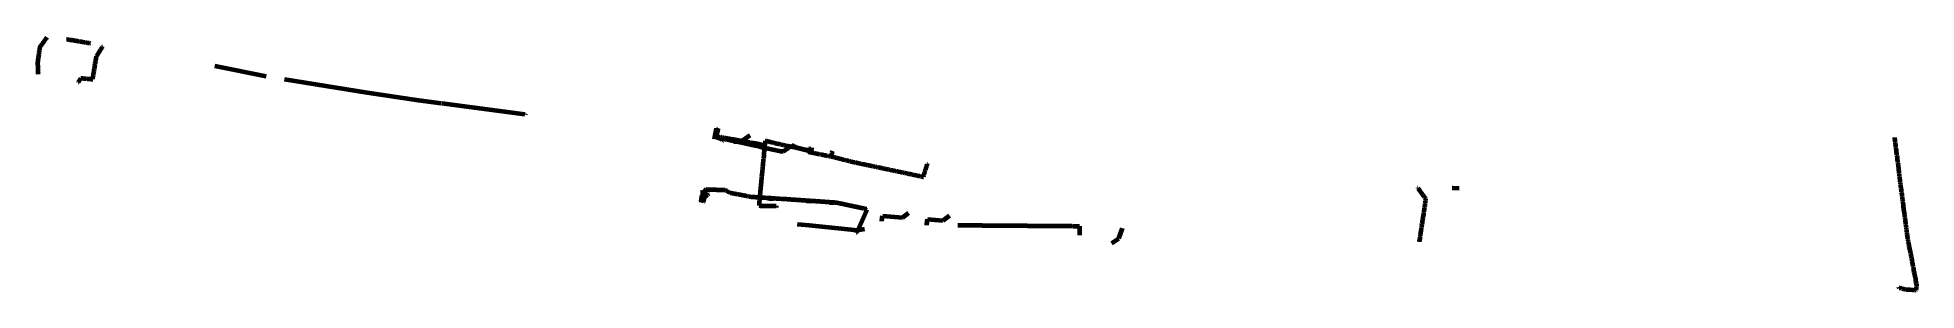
# Model space of a CAD drawing. Header units: metres. Extents: x 601342 to 604900, y 1147583 to 1148061.
import ezdxf

# ---------------------------------------------------------------- set-up
doc = ezdxf.new("R2010")
doc.units = ezdxf.units.M
doc.header["$MEASUREMENT"] = 0
for name, pattern in [('DGN Style 1', [119.167938, 0.198283, -118.969655]), ('DGN Style 3', [277.595861, 198.282758, -79.313103]), ('DGN Style 4', [317.450696, 158.626207, -79.313103, 0.198283, -79.313103]), ('DGN Style 5', [138.79793, 59.484827, -79.313103]), ('DGN Style 7', [396.565515, 178.454482, -79.313103, 59.484827, -79.313103])]:
    doc.linetypes.add(name, pattern=pattern)
for name, color, linetype, lineweight in [('TF_E_LS-_Kabl-_1', 1, 'DGN Style 7', 70), ('TF_F_---_Ledn-_1', 6, 'DGN Style 3', 70), ('TF_F_TRA_Ledn-_1', 6, 'Continuous', 100), ('TF_K_---_Ledn-dd_1', 13, 'DGN Style 3', 70), ('TF_K_---_Ledn-dd_2', 13, 'DGN Style 3', 70), ('TF_K_FAL_Ledn-_1', 3, 'DGN Style 4', 70), ('TF_K_FAL_Ledn-_2', 3, 'DGN Style 4', 70), ('TF_K_RGN_Ledn-_1', 3, 'DGN Style 5', 70), ('TF_K_RGN_Ledn-_2', 3, 'DGN Style 5', 70), ('TF_K_RGN_Ledn-_300_2', 3, 'Continuous', 70), ('TF_K_RGN_Ledn-_800_1', 3, 'Continuous', 100), ('TF_K_SPI_Ledn-_1', 3, 'DGN Style 1', 70), ('TF_K_SPI_Ledn-_2', 3, 'DGN Style 1', 70), ('TF_K_SPI_Ledn-_300_2', 3, 'Continuous', 100), ('TF_K_SPI_Tryk-_1', 3, 'Continuous', 70), ('TF_K_SPI_Tryk-_2', 3, 'Continuous', 70), ('TF_V_---_Ledn-_1', 140, 'DGN Style 3', 70), ('TF_V_---_Ledn-_2', 140, 'DGN Style 3', 70), ('TF_V_---_Ledn-dd_1', 13, 'DGN Style 3', 70), ('TF_V_---_Ledn-dd_2', 13, 'DGN Style 3', 70)]:
    doc.layers.add(name, color=color, linetype=linetype, lineweight=lineweight)

msp = doc.modelspace()

# ---------------------------------------------------------------- linework, layer by layer
at = {"layer": 'TF_E_LS-_Kabl-_1'}
msp.add_polyline3d([(602630.897268, 1147885.333952, 41.47), (602630.05105, 1147885.448527, 41.456028), (602629.86008, 1147885.470601, 41.442759), (602629.686191, 1147885.415901, 41.364339), (602629.503482, 1147885.298426, 41.198054), (602629.399873, 1147885.167706, 41.262728), (602629.285292, 1147884.745097, 41.302578), (602628.857674, 1147883.222791, 41.260861), (602628.267024, 1147880.550825, 41.29985), (602627.848986, 1147877.755202, 41.299943), (602627.353869, 1147875.230137, 41.35612), (602627.238952, 1147874.223883, 41.480161), (602627.320197, 1147873.4799, 41.537481), (602627.564019, 1147872.843509, 41.563569), (602627.925699, 1147872.271048, 41.490784), (602628.386111, 1147871.919436, 41.49695), (602628.931766, 1147871.755401, 41.559515), (602631.612909, 1147871.198936, 41.526637), (602635.770555, 1147870.246012, 41.410071), (602640.153441, 1147869.424634, 41.354103), (602644.383194, 1147868.589497, 41.224122), (602648.571876, 1147867.779035, 40.9861), (602653.80411, 1147866.703667, 40.841868), (602659.85869, 1147865.448964, 40.809037), (602666.148084, 1147864.137864, 40.697799), (602672.409631, 1147862.771378, 40.824412), (602677.768379, 1147861.704081, 40.762701), (602683.608092, 1147860.395141, 40.82121), (602689.281005, 1147859.202356, 40.753606), (602695.119554, 1147857.993505, 40.764605), (602701.396867, 1147856.696618, 40.664806), (602708.080299, 1147855.17406, 40.756188), (602714.05471, 1147853.911005, 40.893217), (602719.975311, 1147852.589153, 41.031855), (602725.868239, 1147851.367001, 41.165152), (602731.637472, 1147850.017387, 41.065977), (602737.779894, 1147848.688753, 40.845992), (602743.358577, 1147847.611575, 40.647731), (602748.877823, 1147846.304501, 40.559077), (602750.464677, 1147846.075843, 40.542317), (602752.31192, 1147845.935634, 40.625252), (602753.351634, 1147845.921266, 40.603121), (602754.405972, 1147846.09536, 40.623352), (602755.326245, 1147846.375009, 40.650265), (602756.204878, 1147846.841524, 40.633971), (602757.200885, 1147847.505866, 40.660189), (602758.811633, 1147848.684204, 40.552126), (602760.723626, 1147850.00713, 40.385994), (602763.409016, 1147851.89218, 40.194121), (602766.88841, 1147854.230737, 40.089397), (602769.207451, 1147855.791963, 40.084124), (602770.291564, 1147856.460997, 40.108605), (602770.541142, 1147856.481239, 40.593248)], dxfattribs=at)
at = {"layer": 'TF_F_---_Ledn-_1'}
msp.add_line((602598.496761, 1147749.90602, 42.638281), (602598.688812, 1147750.879881, 42.626), dxfattribs=at)
for points in [[(602598.688812, 1147750.879881, 42.626), (602599.646744, 1147755.892919, 42.579), (602600.350866, 1147759.372796, 42.535), (602601.038473, 1147762.688197, 42.425), (602601.219939, 1147763.58172, 42.363), (602601.287616, 1147763.648096, 42.362), (602602.139448, 1147763.475285, 42.371)], [(602602.139448, 1147763.475285, 42.371), (602602.620617, 1147763.394199, 42.315), (602603.706341, 1147763.315215, 42.308), (602604.594666, 1147763.230029, 42.362), (602605.632047, 1147763.016851, 42.43), (602606.837923, 1147762.73696, 42.418), (602608.330781, 1147762.425699, 42.498), (602609.43516, 1147762.185851, 42.535), (602610.031653, 1147762.161251, 42.491), (602610.501981, 1147762.286755, 42.49), (602610.914505, 1147762.620706, 42.495), (602611.295801, 1147763.075987, 42.471), (602611.820448, 1147763.840842, 42.386), (602612.221397, 1147764.691654, 42.388), (602612.471752, 1147765.252194, 42.357), (602612.669398, 1147765.517587, 42.316), (602612.85853, 1147765.694248, 42.328), (602613.144151, 1147765.856082, 42.337), (602613.61017, 1147765.872672, 42.39), (602614.199007, 1147765.757478, 42.39)]]:
    msp.add_polyline3d(points, dxfattribs=at)
at = {"layer": 'TF_F_TRA_Ledn-_1', "extrusion": (0.1146244899019561, 0.5787830076867719, 0.8073855685654594), "elevation": 733580.819891, "flags": 128}
msp.add_lwpolyline([(-369533.303375, -1003761.147172), (-369534.858029, -1003761.432736), (-369546.511834, -1003763.69366)], dxfattribs=at)
at = {"layer": 'TF_K_---_Ledn-dd_1'}
msp.add_line((603376.673581, 1147672.318923, 38.278008), (603389.677994, 1147681.211837, 38.22), dxfattribs=at)
at = {"layer": 'TF_K_---_Ledn-dd_1', "extrusion": (0.0032797234996023, 0.0092622608826126, 0.9999517258033552), "elevation": 12647.292255, "flags": 128}
msp.add_lwpolyline([(603386.307144, 1147613.296945), (603393.101546, 1147632.484078)], dxfattribs=at)
at = {"layer": 'TF_K_---_Ledn-dd_2'}
msp.add_polyline3d([(602602.83, 1147750.22, 43.47), (602603.01, 1147751.14, 43.46), (602603.03, 1147751.26, 43.46), (602603.46, 1147753.48, 43.36), (602603.47, 1147753.53, 43.36), (602603.52, 1147753.81, 43.34), (602603.63, 1147754.39, 43.32), (602604.36, 1147758.21, 43.25), (602604.57, 1147759.3, 43.24), (602605.25, 1147762.84, 43.16), (602605.281333, 1147763.005708, 43.148469)], dxfattribs=at)
at = {"layer": 'TF_K_FAL_Ledn-_1'}
for p, q in [((601775.19466, 1147987.11477, 34.22), (601678.075798, 1148006.688319, 33.774362)), ((602064.19347, 1147944.065603, 35.449151), (602063.581073, 1147941.844502, 35.44)), ((602106.345928, 1147936.170225, 35.802963), (602063.581073, 1147941.844502, 35.44)), ((602265.05605, 1147915.111693, 37.15), (602106.345928, 1147936.170225, 35.802963)), ((602265.353734, 1147917.458706, 37.166515), (602265.05605, 1147915.111693, 37.15))]:
    msp.add_line(p, q, dxfattribs=at)
at = {"layer": 'TF_K_FAL_Ledn-_1', "extrusion": (-0.0044316739202142, 0.0007094839853942, 0.9999899283986511), "elevation": -1818.173307, "flags": 128}
msp.add_lwpolyline([(601960.845253, 1147958.050667), (601769.436927, 1147988.693665)], dxfattribs=at)
at = {"layer": 'TF_K_FAL_Ledn-_1', "extrusion": (-0.0035286920152926, 0.0005322244285946, 0.999993632514637), "elevation": -1478.094485, "flags": 128}
msp.add_lwpolyline([(602059.957769, 1147942.793765), (601962.977074, 1147957.421045)], dxfattribs=at)
at = {"layer": 'TF_K_FAL_Ledn-_1', "extrusion": (0.0063649006922406, 0.0042078207814672, 0.9999708907180495), "elevation": 8705.518238, "flags": 128}
msp.add_lwpolyline([(602611.728653, 1147842.35119), (602615.350258, 1147862.135367), (602615.547358, 1147863.212087)], dxfattribs=at)
at = {"layer": 'TF_K_FAL_Ledn-_2'}
for points in [[(601442.92, 1148049.48, 40.31), (601442.25, 1148049.59, 40.31), (601440.74, 1148049.85, 40.26), (601440.61, 1148049.87, 40.26), (601440.45, 1148049.89, 40.26), (601437.38, 1148050.41, 40.23), (601435.94, 1148050.66, 40.22), (601435.58, 1148050.72, 40.21), (601435.15, 1148050.79, 40.2), (601434, 1148050.99, 40.17), (601433.76, 1148051.03, 40.16), (601432.4, 1148051.26, 40.19), (601429.96, 1148051.67, 40.17), (601428.37, 1148051.94, 40.11), (601427.02, 1148052.17, 40.13), (601425.92, 1148052.35, 40.1), (601424.89, 1148052.53, 40.08), (601423.38, 1148052.78, 40.06), (601422.76, 1148052.89, 40.04), (601421.34, 1148053.13, 40.02), (601421.09, 1148053.17, 40.02), (601418.89, 1148053.54, 39.98), (601418.85, 1148053.55, 39.98), (601418.46, 1148053.62, 39.97), (601417.3, 1148053.81, 39.97), (601415.67, 1148054.09, 39.96), (601414.73, 1148054.25, 39.94), (601414.69, 1148054.26, 39.94), (601412.73, 1148054.59, 39.9), (601412.24, 1148054.67, 39.91), (601411.47, 1148054.8, 39.9), (601411.08, 1148054.87, 39.9), (601410.32, 1148054.99, 39.9), (601408.45, 1148055.31, 39.86), (601406.66, 1148055.62, 39.83), (601405.49, 1148055.81, 39.78), (601404.26, 1148056.02, 39.76), (601403.81, 1148056.1, 39.75), (601401.74, 1148056.45, 39.74), (601400.76, 1148056.61, 39.75), (601400.72, 1148056.62, 39.75), (601400.71, 1148056.62, 39.75), (601397.83, 1148057.11, 39.71), (601397.77, 1148057.12, 39.71), (601397.23, 1148057.21, 39.71)], [(602631.42, 1147882.36, 40.674687), (602631.05, 1147882.43, 40.73), (602630.92, 1147882.45, 40.67), (602629.43, 1147882.72, 40.43), (602629.31, 1147882.74, 40.42), (602629.18, 1147882.77, 40.43), (602628.58, 1147882.88, 40.5), (602627.972591, 1147882.99218, 40.481731), (602627.85, 1147883.16, 40.48), (602627.43, 1147883.77, 40.38), (602627.05, 1147884.33, 40.31), (602627.025955, 1147884.360672, 40.314578)]]:
    msp.add_polyline3d(points, dxfattribs=at)
at = {"layer": 'TF_K_RGN_Ledn-_1'}
for p, q in [((602599.273888, 1147749.941662, 41.377496), (602602.549826, 1147767.827455, 40.97)), ((602940.94251, 1147713.836422, 38.311421), (602941.055024, 1147714.493487, 38.29)), ((603026.34943, 1147706.503374, 38.39311), (603026.399354, 1147707.864342, 38.35))]:
    msp.add_line(p, q, dxfattribs=at)
at = {"layer": 'TF_K_RGN_Ledn-_1', "extrusion": (0.0121756070335547, 0.0134970146776222, 0.9998347789450797), "elevation": 22869.454289, "flags": 128}
msp.add_lwpolyline([(602562.902544, 1147569.815203), (602557.374622, 1147563.688352)], dxfattribs=at)
at = {"layer": 'TF_K_RGN_Ledn-_1', "extrusion": (0.0014334880623593, -0.0003509860846381, 0.9999989109597787), "elevation": 502.023143, "flags": 128}
msp.add_lwpolyline([(602608.109162, 1147764.595057), (602601.527729, 1147766.206503)], dxfattribs=at)
at = {"layer": 'TF_K_RGN_Ledn-_1', "extrusion": (-0.0023758783073297, -0.0210138172734234, 0.9997763623360317), "elevation": -25512.095785, "flags": 128}
msp.add_lwpolyline([(470181.726148, 1207917.527493), (470181.726148, 1207926.984785)], dxfattribs=at)
at = {"layer": 'TF_K_RGN_Ledn-_1', "extrusion": (0.0005268131244084, -4.57491880375e-05, 0.999999860187462), "elevation": 303.620379, "flags": 128}
msp.add_lwpolyline([(602942.013339, 1147723.903895), (602979.693304, 1147720.631715)], dxfattribs=at)
at = {"layer": 'TF_K_RGN_Ledn-_1', "extrusion": (0.0005569875177213, 0.0004127961319924, 0.9999997596821005), "elevation": 848.096842, "flags": 128}
msp.add_lwpolyline([(602979.682284, 1147720.364318), (602991.270843, 1147728.952861)], dxfattribs=at)
at = {"layer": 'TF_K_RGN_Ledn-_1', "extrusion": (0.0019400139702421, 0.0188265281861641, 0.9998208830496844), "elevation": 22815.577228, "flags": 128}
msp.add_lwpolyline([(-482205.323207, -1203258.765755), (-482205.323207, -1203268.276371)], dxfattribs=at)
at = {"layer": 'TF_K_RGN_Ledn-_1', "extrusion": (0.0023889725701028, -0.0001642022130608, 0.9999971329197364), "elevation": 1290.328022, "flags": 128}
msp.add_lwpolyline([(603025.562071, 1147717.550514), (603054.725594, 1147715.546011)], dxfattribs=at)
at = {"layer": 'TF_K_RGN_Ledn-_1', "extrusion": (0.0051796337110343, 0.003837281552921, 0.9999792231166122), "elevation": 7565.818, "flags": 128}
msp.add_lwpolyline([(603048.250393, 1147694.736269), (603060.71551, 1147703.970738)], dxfattribs=at)
at = {"layer": 'TF_K_RGN_Ledn-_2'}
for points in [[(602608.08, 1147773.95, 41.562891), (602608.27, 1147773.94, 41.57), (602608.71, 1147773.93, 41.73), (602608.94, 1147773.92, 41.7), (602609.53, 1147773.9, 41.65), (602610.57, 1147773.87, 41.62), (602611.78, 1147773.83, 41.59), (602612.28, 1147773.81, 41.63), (602612.66, 1147773.8, 41.59), (602613.37, 1147773.77, 41.5), (602613.6, 1147773.77, 41.49), (602614.21, 1147773.74, 41.48), (602614.97, 1147773.72, 41.49), (602615.84, 1147773.69, 41.64), (602615.92, 1147773.69, 41.66), (602615.94, 1147773.69, 41.66), (602616.03, 1147773.68, 41.64), (602616.72, 1147773.66, 41.47), (602616.99, 1147773.65, 41.49), (602617.49, 1147773.63, 41.47), (602618.46, 1147773.6, 41.41), (602619.37, 1147773.57, 41.31), (602620.49, 1147773.53, 41.43), (602620.55, 1147773.53, 41.43), (602622.34, 1147773.47, 41.29), (602622.55, 1147773.47, 41.3), (602623.34, 1147773.44, 41.4), (602623.51, 1147773.43, 41.38), (602623.83, 1147773.42, 41.37), (602624.15, 1147773.41, 41.37), (602625.59, 1147773.36, 41.3), (602626.29, 1147773.34, 41.35), (602626.69, 1147773.33, 41.28), (602627.32, 1147773.31, 41.26), (602627.77, 1147773.29, 41.38), (602627.92, 1147773.29, 41.4), (602627.97, 1147773.28, 41.4), (602628.22, 1147773.28, 41.49), (602628.53, 1147773.26, 41.63), (602629.09, 1147773.25, 41.99), (602629.44, 1147773.23, 42.04), (602629.7, 1147773.23, 42.05), (602630.17, 1147773.21, 41.98), (602630.35, 1147773.2, 41.99), (602631.27, 1147773.17, 42.2), (602631.58, 1147773.16, 42.16), (602632.31, 1147773.14, 42.18), (602632.98, 1147773.12, 42.16), (602633.26, 1147773.11, 42.16), (602633.43, 1147773.1, 42.13), (602633.83, 1147773.09, 42.12), (602633.84, 1147773.09, 42.12), (602633.85, 1147773.09, 42.11), (602634.96, 1147773.05, 41.72), (602635.42, 1147773.03, 41.66), (602635.47, 1147773.03, 41.66), (602636.04, 1147773.01, 41.62), (602636.25, 1147773.01, 41.68), (602636.33, 1147773, 41.7), (602636.51, 1147773, 41.72), (602637.14, 1147772.98, 41.78), (602637.41, 1147772.97, 41.69), (602637.53, 1147772.96, 41.68), (602637.62, 1147772.96, 41.68), (602638.49, 1147772.93, 41.76), (602638.76, 1147772.92, 41.73), (602639.47, 1147772.9, 41.75), (602639.57, 1147772.89, 41.74), (602640.15, 1147772.88, 41.64), (602640.67, 1147772.86, 41.55), (602640.72, 1147772.86, 41.55), (602642.17, 1147772.81, 41.5), (602642.61, 1147772.79, 41.49), (602642.84, 1147772.79, 41.51), (602643.03, 1147772.78, 41.52), (602643.15, 1147772.78, 41.58), (602644.18, 1147772.74, 41.62), (602644.43, 1147772.73, 41.59), (602644.486471, 1147772.733358, 41.583179)], [(602644.49, 1147772.73, 41.581113), (602645.6, 1147772.12, 41.15), (602645.89, 1147771.96, 41.09), (602646.09, 1147771.85, 41.04), (602647.91, 1147770.84, 40.77), (602647.92, 1147770.83, 40.77), (602647.94, 1147770.82, 40.77), (602649.32, 1147770.06, 40.78), (602649.61, 1147769.9, 40.69), (602650.44, 1147769.44, 40.63), (602650.68, 1147769.31, 40.67), (602651.41, 1147768.9, 40.68), (602651.66, 1147768.76, 40.66), (602651.71, 1147768.73, 40.65), (602651.95, 1147768.6, 40.66), (602652.3, 1147768.41, 40.58), (602653.48, 1147767.75, 40.53), (602653.800044, 1147767.58114, 40.532779)], [(602597.66, 1147768.87, 41.600864), (602598.15, 1147768.77, 41.58), (602598.73, 1147768.64, 41.6), (602600.6, 1147768.25, 41.57), (602601.82, 1147767.99, 41.56), (602602.549826, 1147767.827455, 41.532638)], [(602653.8, 1147767.58, 40.532814), (602654.82, 1147767.39, 40.53), (602655.21, 1147767.31, 40.54), (602655.5, 1147767.26, 40.51), (602657.68, 1147766.84, 40.54), (602657.88, 1147766.8, 40.57), (602658.13, 1147766.76, 40.56), (602661.5, 1147766.11, 40.53), (602662.63, 1147765.9, 40.45), (602663, 1147765.83, 40.41), (602663.16, 1147765.8, 40.43), (602663.74, 1147765.69, 40.54), (602664.45, 1147765.55, 40.44), (602664.74, 1147765.5, 40.42), (602666.2, 1147765.22, 40.51), (602667.5, 1147764.97, 40.44), (602668.24, 1147764.83, 40.42), (602669.28, 1147764.63, 40.41), (602670.07, 1147764.48, 40.38), (602670.61, 1147764.38, 40.41), (602670.88, 1147764.33, 40.38), (602671.71, 1147764.17, 40.53), (602671.83, 1147764.15, 40.54), (602671.86, 1147764.14, 40.54), (602673.04, 1147763.92, 40.43), (602674.99, 1147763.55, 40.47), (602675.34, 1147763.48, 40.39), (602675.57, 1147763.43, 40.36), (602676.56, 1147763.25, 40.41), (602677.15, 1147763.13, 40.3), (602678.31, 1147762.91, 40.36), (602679.22, 1147762.74, 40.23), (602681.66, 1147762.28, 40.17), (602681.86, 1147762.24, 40.18), (602682.12, 1147762.19, 40.18), (602682.38, 1147762.14, 40.15), (602684.89, 1147761.66, 40.09), (602685.87, 1147761.47, 40.06), (602687.15, 1147761.23, 40.08), (602687.2, 1147761.22, 40.1), (602687.51, 1147761.16, 40.19), (602688.02, 1147761.07, 40.26), (602688.27, 1147761.02, 40.26), (602689.99, 1147760.69, 40.07), (602690.16, 1147760.66, 40.05), (602690.73, 1147760.55, 40.13), (602691.13, 1147760.47, 40.17), (602691.42, 1147760.42, 40.18), (602693.71, 1147759.98, 40), (602694.088271, 1147759.912411, 39.928275)], [(602694.09, 1147759.91, 39.927694), (602694.49, 1147759.88, 39.85), (602694.64, 1147759.88, 39.84), (602695.77, 1147759.8, 39.84), (602697.04, 1147759.72, 39.9), (602698.45, 1147759.63, 39.87), (602699.45, 1147759.57, 39.85), (602701.51, 1147759.44, 39.83), (602701.88, 1147759.42, 39.83), (602702.94, 1147759.35, 39.89), (602702.98, 1147759.35, 39.9), (602703.08, 1147759.34, 39.88), (602703.87, 1147759.29, 39.8), (602704.38, 1147759.26, 39.75), (602704.62, 1147759.24, 39.71), (602704.88, 1147759.23, 39.7), (602706.18, 1147759.15, 39.81), (602707.52, 1147759.06, 39.69), (602707.65, 1147759.05, 39.7), (602708.42, 1147759, 39.72), (602709.62, 1147758.93, 39.75), (602709.97, 1147758.91, 39.8), (602710.52, 1147758.87, 39.86), (602711.23, 1147758.83, 39.91), (602711.73, 1147758.79, 39.86), (602712.3, 1147758.76, 39.87), (602712.39, 1147758.75, 39.88), (602713.2, 1147758.7, 39.83), (602713.49, 1147758.68, 39.87), (602714.68, 1147758.61, 39.84), (602715.9, 1147758.53, 39.83), (602717.06, 1147758.46, 39.8), (602717.95, 1147758.4, 39.83), (602718.53, 1147758.36, 39.84), (602718.78, 1147758.35, 39.81), (602720.35, 1147758.25, 39.83), (602722.83, 1147758.09, 39.8), (602723.24, 1147758.07, 39.73), (602723.5, 1147758.05, 39.8), (602725.27, 1147757.94, 39.78), (602726.61, 1147757.85, 39.8), (602726.75, 1147757.84, 39.8), (602728.41, 1147757.74, 39.87), (602728.97, 1147757.7, 39.82), (602729.45, 1147757.67, 39.82), (602730.23, 1147757.62, 39.77), (602731.46, 1147757.55, 39.72), (602732.26, 1147757.5, 39.77), (602732.88, 1147757.46, 39.75), (602733.15, 1147757.44, 39.74), (602733.37, 1147757.43, 39.71), (602734.69, 1147757.34, 39.75), (602734.87, 1147757.33, 39.74), (602735.75, 1147757.27, 39.81), (602737.43, 1147757.17, 39.72), (602737.8, 1147757.15, 39.69), (602738.35, 1147757.11, 39.67), (602741.82, 1147756.89, 39.66), (602743.21, 1147756.8, 39.66), (602743.32, 1147756.8, 39.67), (602746.41, 1147756.6, 39.62), (602746.47, 1147756.6, 39.62), (602746.57, 1147756.59, 39.62), (602746.67, 1147756.58, 39.62), (602747.046851, 1147756.556135, 39.626601)], [(602729.6, 1147752.65, 39.914146), (602729.84, 1147756.44, 39.9), (602729.86, 1147756.64, 39.89), (602729.86, 1147756.78, 39.88), (602729.89, 1147757.18, 39.84), (602729.91652, 1147757.644212, 39.790089)], [(602732.09, 1147752.49, 39.911089), (602732.17, 1147753.73, 39.91), (602732.29, 1147755.63, 39.82), (602732.34, 1147756.43, 39.77), (602732.36, 1147756.67, 39.81), (602732.38, 1147756.98, 39.75), (602732.412187, 1147757.485424, 39.767366)], [(602802.93, 1147747.7, 39.622439), (602802.94, 1147747.84, 39.61), (602802.96, 1147748.2, 39.67), (602802.98, 1147748.37, 39.73), (602802.98, 1147748.42, 39.73), (602803.04, 1147749.24, 39.65), (602803.12, 1147750.54, 39.52), (602803.13, 1147750.67, 39.55), (602803.16, 1147751.1, 39.51), (602803.24, 1147752.29, 39.55), (602803.267822, 1147752.690488, 39.580764)], [(602846.13, 1147744.74, 39.301589), (602846.15, 1147745.04, 39.33), (602846.26, 1147746.67, 39.61), (602846.27, 1147746.86, 39.71), (602846.31, 1147747.4, 39.68), (602846.32, 1147747.54, 39.67), (602846.4, 1147748.75, 39.88), (602846.4, 1147748.77, 39.89), (602846.4, 1147748.79, 39.89), (602846.464046, 1147749.720458, 39.865233)]]:
    msp.add_polyline3d(points, dxfattribs=at)
at = {"layer": 'TF_K_RGN_Ledn-_300_2'}
for points in [[(602639.37, 1147869.16, 40.441666), (602639.05, 1147867.68, 40.4), (602638.88, 1147866.88, 40.41), (602638.7, 1147866.05, 40.54), (602638.62, 1147865.69, 40.57), (602638.41, 1147864.73, 40.19), (602638.310436, 1147864.268882, 40.501643)], [(602747.05, 1147756.56, 39.626405), (602747.18, 1147756.55, 39.63), (602751.48, 1147756.26, 39.67), (602751.9, 1147756.23, 39.69), (602752.58, 1147756.18, 39.73), (602753.62, 1147756.11, 39.73), (602754.29, 1147756.06, 39.74), (602757.46, 1147755.84, 39.67), (602758.93, 1147755.74, 39.79), (602759.09, 1147755.73, 39.8), (602759.71, 1147755.69, 39.69), (602759.77, 1147755.69, 39.68), (602762.2, 1147755.52, 39.63), (602762.49, 1147755.5, 39.66), (602762.98, 1147755.47, 39.68), (602764.67, 1147755.35, 39.68), (602765.69, 1147755.28, 39.71), (602766.69, 1147755.21, 39.71), (602768.21, 1147755.11, 39.66), (602768.96, 1147755.05, 39.69), (602769.52, 1147755.02, 39.68), (602769.57, 1147755.01, 39.66), (602769.7, 1147755, 39.67), (602770.66, 1147754.94, 39.54), (602771.65, 1147754.87, 39.54), (602772.62, 1147754.8, 39.55), (602774.62, 1147754.67, 39.44), (602775.37, 1147754.61, 39.45), (602775.64, 1147754.59, 39.43), (602777.75, 1147754.45, 39.5), (602779.24, 1147754.35, 39.53), (602781.31, 1147754.21, 39.55), (602783.19, 1147754.08, 39.46), (602783.54, 1147754.05, 39.45), (602783.82, 1147754.03, 39.47), (602785.01, 1147753.95, 39.54), (602785.68, 1147753.91, 39.59), (602786.1, 1147753.88, 39.55), (602786.81, 1147753.83, 39.5), (602787.23, 1147753.8, 39.5), (602788.16, 1147753.73, 39.5), (602791.9, 1147753.48, 39.54), (602792.78, 1147753.42, 39.52), (602793.23, 1147753.39, 39.49), (602793.28, 1147753.38, 39.51), (602794.12, 1147753.33, 39.58), (602794.24, 1147753.32, 39.53), (602794.78, 1147753.28, 39.61), (602795.14, 1147753.25, 39.62), (602795.62, 1147753.22, 39.68), (602795.82, 1147753.21, 39.66), (602796.18, 1147753.18, 39.66), (602796.95, 1147753.13, 39.58), (602797.16, 1147753.12, 39.64), (602797.34, 1147753.1, 39.58), (602798.29, 1147753.04, 39.65), (602798.37, 1147753.03, 39.68), (602798.54, 1147753.02, 39.66), (602799.61, 1147752.95, 39.65), (602799.8, 1147752.93, 39.66), (602800.49, 1147752.89, 39.55), (602800.9, 1147752.86, 39.56), (602801.93, 1147752.79, 39.52), (602802.08, 1147752.78, 39.52), (602803.64, 1147752.67, 39.6), (602805.11, 1147752.57, 39.48), (602805.24, 1147752.56, 39.49), (602806.51, 1147752.47, 39.55), (602806.52, 1147752.47, 39.55), (602806.53, 1147752.47, 39.55), (602806.57, 1147752.47, 39.55), (602808.35, 1147752.35, 39.5), (602808.44, 1147752.34, 39.48), (602809.16, 1147752.29, 39.5), (602809.64, 1147752.26, 39.44), (602809.88, 1147752.24, 39.47), (602810.3, 1147752.21, 39.46), (602810.77, 1147752.18, 39.52), (602811.05, 1147752.16, 39.5), (602811.52, 1147752.13, 39.66), (602811.91, 1147752.1, 39.62), (602812.07, 1147752.09, 39.65), (602812.24, 1147752.08, 39.67), (602813.38, 1147752, 39.83), (602814.1, 1147751.95, 39.82), (602814.48, 1147751.93, 39.77), (602814.9, 1147751.9, 39.8), (602815.12, 1147751.88, 39.72), (602815.56, 1147751.85, 39.66), (602817.15, 1147751.74, 39.69), (602817.28, 1147751.73, 39.69), (602817.64, 1147751.71, 39.69), (602818.09, 1147751.68, 39.75), (602819.15, 1147751.61, 39.72), (602819.39, 1147751.59, 39.65), (602819.4, 1147751.59, 39.65), (602819.41, 1147751.59, 39.65), (602819.73, 1147751.56, 39.73), (602820.08, 1147751.54, 39.81), (602821.68, 1147751.43, 39.95), (602821.89, 1147751.42, 39.97), (602821.99, 1147751.41, 39.96), (602822.96, 1147751.34, 39.82), (602823.13, 1147751.33, 39.82), (602824.28, 1147751.25, 39.82), (602825.17, 1147751.19, 39.97), (602825.25, 1147751.19, 39.97), (602825.49, 1147751.17, 39.99), (602826.66, 1147751.09, 39.99), (602826.84, 1147751.08, 40.02), (602828.54, 1147750.96, 39.83), (602828.61, 1147750.95, 39.83), (602828.72, 1147750.95, 39.82), (602830.31, 1147750.84, 39.83), (602830.61, 1147750.82, 39.83), (602830.79, 1147750.8, 39.83), (602830.93, 1147750.8, 39.85), (602832.19, 1147750.71, 39.88), (602832.21, 1147750.71, 39.88), (602832.28, 1147750.7, 39.88), (602832.7, 1147750.67, 39.91), (602833.6, 1147750.61, 40.03), (602833.81, 1147750.6, 40.04), (602833.88, 1147750.59, 40.04), (602834.62, 1147750.54, 39.95), (602835.05, 1147750.51, 40.01), (602835.54, 1147750.48, 40.02), (602836.81, 1147750.39, 39.98), (602837.81, 1147750.32, 39.92), (602837.91, 1147750.32, 39.92), (602838.39, 1147750.28, 39.97), (602839.65, 1147750.2, 40.02), (602839.82, 1147750.18, 40.05), (602841.21, 1147750.09, 39.92), (602841.24, 1147750.09, 39.92), (602841.28, 1147750.08, 39.93), (602842.18, 1147750.02, 40.02), (602842.82, 1147749.98, 40.03), (602843.23, 1147749.95, 40.05), (602843.96, 1147749.9, 40.03), (602844.34, 1147749.87, 40.04), (602844.85, 1147749.84, 39.96), (602845.11, 1147749.82, 39.93), (602845.23, 1147749.81, 39.92), (602845.44, 1147749.8, 39.9), (602846.92, 1147749.7, 39.85), (602847.34, 1147749.67, 39.8), (602847.83, 1147749.63, 39.94), (602848.03, 1147749.62, 39.96), (602848.06, 1147749.62, 39.97), (602848.39, 1147749.6, 39.95), (602850.25, 1147749.47, 39.86), (602850.37, 1147749.46, 39.89), (602850.89, 1147749.42, 40), (602851.36, 1147749.39, 39.92), (602851.93, 1147749.35, 39.88), (602852.14, 1147749.34, 39.9), (602852.26, 1147749.33, 39.89), (602853.849936, 1147749.218074, 39.868462)], [(602853.85, 1147749.22, 39.868276), (602853.96, 1147749.2, 39.87), (602854.47, 1147749.09, 39.84), (602854.78, 1147749.03, 39.85), (602855.23, 1147748.93, 39.89), (602855.63, 1147748.85, 39.98), (602856.11, 1147748.74, 39.99), (602856.84, 1147748.59, 39.89), (602856.86, 1147748.59, 39.89), (602856.88, 1147748.58, 39.89), (602857.75, 1147748.4, 40.03), (602857.77, 1147748.4, 40.02), (602857.98, 1147748.35, 40.03), (602860.51, 1147747.82, 39.98), (602861.02, 1147747.71, 39.98), (602861.41, 1147747.63, 39.95), (602861.64, 1147747.58, 39.97), (602862.08, 1147747.49, 40.1), (602862.09, 1147747.49, 40.1), (602862.55, 1147747.39, 40.1), (602863.28, 1147747.24, 40.04), (602864.09, 1147747.06, 40.04), (602865.1, 1147746.85, 39.98), (602866.62, 1147746.53, 40.01), (602867.12, 1147746.43, 40), (602867.36, 1147746.38, 40.03), (602867.99, 1147746.24, 39.98), (602868.1, 1147746.22, 39.97), (602869.06, 1147746.02, 39.94), (602869.78, 1147745.87, 39.96), (602869.84, 1147745.85, 39.95), (602870.17, 1147745.79, 39.95), (602870.49, 1147745.72, 39.93), (602871.36, 1147745.53, 39.94), (602872.26, 1147745.35, 40), (602872.39, 1147745.32, 39.98), (602872.91, 1147745.21, 39.98), (602872.92, 1147745.21, 39.98), (602872.96, 1147745.2, 39.99), (602873.51, 1147745.08, 40.14), (602873.61, 1147745.06, 40.15), (602873.64, 1147745.05, 40.15), (602874.39, 1147744.9, 40.06), (602874.76, 1147744.82, 40.12), (602875.15, 1147744.74, 40.05), (602876.19, 1147744.52, 40.04), (602876.2, 1147744.52, 40.04), (602876.2, 1147744.51, 40.04), (602876.56, 1147744.44, 40.01), (602877.95, 1147744.15, 39.99), (602877.97, 1147744.14, 39.99), (602877.99, 1147744.14, 39.99), (602878.01, 1147744.13, 39.99), (602878.98, 1147743.93, 39.94), (602879.27, 1147743.87, 39.98), (602879.33, 1147743.86, 39.98), (602879.58, 1147743.8, 39.99), (602880.56, 1147743.6, 39.92), (602881.51, 1147743.4, 39.93), (602881.99, 1147743.3, 39.91), (602882.27, 1147743.24, 39.81), (602882.37, 1147743.22, 39.76), (602882.66, 1147743.16, 39.75), (602883.59, 1147742.96, 39.74), (602883.85, 1147742.9, 39.77), (602884.29, 1147742.81, 39.73), (602884.3, 1147742.81, 39.74), (602884.9, 1147742.68, 39.76), (602885.23, 1147742.61, 39.83), (602885.36, 1147742.59, 39.81), (602886.46, 1147742.35, 39.98), (602886.67, 1147742.31, 40), (602887.21, 1147742.2, 39.93), (602887.4, 1147742.16, 39.89), (602887.49, 1147742.14, 39.89), (602888.08, 1147742.01, 39.84), (602888.33, 1147741.96, 39.83), (602888.77, 1147741.87, 39.76), (602888.82, 1147741.86, 39.76), (602889.23, 1147741.77, 39.76), (602889.45, 1147741.73, 39.76), (602890.7, 1147741.46, 39.75), (602890.85, 1147741.43, 39.73), (602891.02, 1147741.39, 39.75), (602891.77, 1147741.24, 39.74), (602891.88, 1147741.21, 39.76), (602892.02, 1147741.18, 39.76), (602892.46, 1147741.09, 39.84), (602892.65, 1147741.05, 39.82), (602892.68, 1147741.05, 39.81), (602892.96, 1147740.99, 39.82), (602893.08, 1147740.96, 39.82), (602893.62, 1147740.85, 39.79), (602893.78, 1147740.81, 39.81), (602894.25, 1147740.72, 39.8), (602896, 1147740.35, 39.63), (602896.41, 1147740.26, 39.65), (602896.95, 1147740.15, 39.78), (602897.93, 1147739.94, 39.69), (602898.18, 1147739.89, 39.65), (602898.55, 1147739.81, 39.67), (602898.59, 1147739.8, 39.68), (602899.5, 1147739.61, 39.65), (602899.66, 1147739.58, 39.67), (602899.8, 1147739.55, 39.66), (602899.96, 1147739.51, 39.64), (602901.51, 1147739.19, 39.7), (602901.94, 1147739.1, 39.75), (602902.05, 1147739.07, 39.74), (602902.83, 1147738.91, 39.6), (602903.55, 1147738.76, 39.53), (602903.91, 1147738.68, 39.59), (602904.18, 1147738.63, 39.63), (602904.74, 1147738.51, 39.52), (602905.33, 1147738.38, 39.36), (602905.61, 1147738.32, 39.37), (602906.09, 1147738.22, 39.39), (602906.51, 1147738.13, 39.21), (602907.4, 1147737.95, 39.04), (602908.31, 1147737.76, 38.91), (602908.96, 1147737.62, 38.56), (602909.35, 1147737.54, 38.41), (602909.95, 1147737.41, 37.97), (602910.25, 1147737.35, 37.75), (602910.31, 1147737.33, 37.72), (602910.8, 1147737.23, 37.5), (602911.14, 1147737.16, 37.4), (602911.54, 1147737.08, 37.28), (602911.8, 1147737.02, 37.15), (602912.46, 1147736.88, 36.67)], [(602892.55, 1147692.2, 41.28328), (602892.71, 1147692.46, 41.22), (602892.98, 1147692.91, 40.93), (602893.08, 1147693.06, 40.82), (602893.19, 1147693.25, 40.75), (602893.49, 1147693.74, 40.62), (602893.52, 1147693.8, 40.61), (602893.64, 1147693.99, 40.64), (602894.01, 1147694.59, 40.68), (602894.16, 1147694.85, 40.58), (602894.33, 1147695.13, 40.48), (602895.146928, 1147696.474381, 40.505666)], [(602895.15, 1147696.47, 40.505639), (602895.22, 1147696.58, 40.51), (602895.53, 1147697.1, 40.52), (602895.82, 1147697.57, 40.51), (602896, 1147697.86, 40.51), (602896.27, 1147698.31, 40.47), (602896.5, 1147698.69, 40.38), (602896.7, 1147699.02, 40.25), (602896.91, 1147699.36, 40.29), (602897.25, 1147699.92, 40.39), (602897.57, 1147700.44, 40.35), (602897.64, 1147700.55, 40.32), (602897.69, 1147700.64, 40.32), (602897.747781, 1147700.744884, 40.293159)], [(602895.15, 1147696.47, 40.505639), (602895.22, 1147696.58, 40.51), (602895.53, 1147697.1, 40.52), (602895.81, 1147697.57, 40.51), (602895.99, 1147697.87, 40.51), (602896.27, 1147698.32, 40.47), (602896.49, 1147698.68, 40.38), (602896.51764, 1147698.741957, 40.357116)]]:
    msp.add_polyline3d(points, dxfattribs=at)
at = {"layer": 'TF_K_RGN_Ledn-_800_1'}
for p, q in [((602690.897336, 1147875.943952, 38.738483), (602674.832205, 1147864.60528, 38.67)), ((602780.610877, 1147708.207941, 41.073177), (602803.56873, 1147705.912158, 40.87))]:
    msp.add_line(p, q, dxfattribs=at)
at = {"layer": 'TF_K_RGN_Ledn-_800_1', "extrusion": (-0.0053722420185944, -0.0005876029887087, 0.9999853967625835), "elevation": -3873.534295, "flags": 128}
msp.add_lwpolyline([(602666.34299, 1147862.527345), (602651.627672, 1147860.917842)], dxfattribs=at)
at = {"layer": 'TF_K_RGN_Ledn-_800_1', "extrusion": (0.0077792712129936, -0.0008017085114843, 0.9999694196338491), "elevation": 3810.115601, "flags": 128}
msp.add_lwpolyline([(602785.010553, 1147709.335597), (602876.591581, 1147699.897818)], dxfattribs=at)
at = {"layer": 'TF_K_RGN_Ledn-_800_1', "extrusion": (0.0117225995409988, 0.026445344467372, 0.9995815246471913), "elevation": 37457.926638, "flags": 128}
msp.add_lwpolyline([(-86071.386981, -1293014.011865), (-86071.386981, -1293054.458404)], dxfattribs=at)
at = {"layer": 'TF_K_RGN_Ledn-_800_1', "extrusion": (0.0307859500582156, 0.0066844300909848, 0.9995036486543568), "elevation": 26271.5273, "flags": 128}
msp.add_lwpolyline([(993640.058817, -832273.391018), (993640.058817, -832286.722965)], dxfattribs=at)
at = {"layer": 'TF_K_SPI_Ledn-_1'}
msp.add_line((602600.920582, 1147750.017185, 40.519674), (602604.739187, 1147768.021051, 43.16), dxfattribs=at)
at = {"layer": 'TF_K_SPI_Ledn-_2', "extrusion": (0.9886977270191946, 0.1242012950539781, 0.0839692973293976), "elevation": 738351.708954, "flags": 128}
msp.add_lwpolyline([(1063707.995994, -62176.806647), (1063709.376499, -62176.831472), (1063709.983078, -62176.861824)], dxfattribs=at)
at = {"layer": 'TF_K_SPI_Ledn-_2'}
msp.add_polyline3d([(602608.95, 1147766.13, 41.758662), (602608.22, 1147766.43, 41.77), (602608.05, 1147766.5, 41.79), (602607.99, 1147766.52, 41.78), (602607.66, 1147766.66, 41.73), (602607.15, 1147766.86, 41.65), (602605.1, 1147767.7, 41.65), (602604.91, 1147767.77, 41.65), (602604.722474, 1147767.85158, 41.661234)], dxfattribs=at)
at = {"layer": 'TF_K_SPI_Ledn-_300_2'}
for points in [[(601359.68, 1148060.54, -1.08), (601358.55, 1148059, 39.05), (601358.15, 1148058.47, 39.17), (601357.91, 1148058.14, 39.12), (601357.72, 1148057.88, 39.16), (601357.39, 1148057.42, 39.1), (601357.12, 1148057.06, 39.08), (601356.25, 1148055.88, 38.91), (601355.86, 1148055.35, 38.87), (601355.72, 1148055.16, 38.96), (601355.59, 1148054.98, 38.94), (601355.5, 1148054.86, 38.96), (601355.46, 1148054.8, 38.98), (601354.42, 1148053.38, 38.91), (601354.06, 1148052.89, 38.88), (601353.45, 1148052.06, 38.81), (601353.2, 1148051.72, 38.73), (601353.13, 1148051.62, 38.73), (601351.75, 1148049.75, 38.79), (601351.21, 1148049.01, 38.74), (601350.26, 1148047.72, 38.69), (601349.92, 1148047.25, 38.62), (601349.87, 1148047.18, 38.64), (601348.34, 1148045.11, 38.49), (601347.66, 1148044.17, 38.41), (601347.32, 1148043.72, 38.37), (601347.29, 1148043.67, 38.31), (601346.83, 1148043.05, 38.08), (601346.8, 1148043.01, 38.06), (601346.68, 1148042.84, 38.01), (601346.59, 1148042.72, 37.96), (601346.510339, 1148042.609094, 37.94134), (601346.5, 1148042.5, 37.93), (601346.44, 1148042.09, 37.97), (601346.4, 1148041.81, 38.01), (601346.3, 1148041.1, 37.93), (601346.2, 1148040.37, 37.81), (601346.11, 1148039.7, 37.91), (601346.1, 1148039.63, 37.92), (601346.07, 1148039.44, 37.96), (601346.02, 1148039.06, 37.83), (601346.01, 1148038.95, 37.82), (601345.78, 1148037.33, 37.92), (601345.65, 1148036.35, 37.94), (601345.62, 1148036.11, 37.94), (601345.6, 1148035.98, 37.93), (601345.52, 1148035.42, 37.81), (601345.44, 1148034.81, 37.81), (601345.09, 1148032.25, 37.81), (601344.72, 1148029.61, 37.75), (601344.4, 1148027.24, 37.7), (601344.1, 1148025.1, 37.64), (601343.74, 1148022.49, 37.6), (601343.05, 1148017.4, 37.5), (601342.97, 1148016.86, 37.49), (601342.91, 1148016.4, 37.46), (601342.8, 1148015.58, 37.4), (601342.76, 1148015.35, 37.47), (601342.61, 1148014.25, 37.44), (601342.59, 1148014.05, 37.42), (601342.57, 1148013.96, 37.45), (601342.47, 1148013.17, 37.62), (601342.436039, 1148012.986911, 37.632586)], [(601342.44, 1148012.99, 37.632311), (601342.51, 1148011.35, 37.75), (601342.51, 1148011.26, 37.76), (601342.51, 1148011.17, 37.79), (601342.52, 1148010.89, 37.89), (601342.53, 1148010.76, 37.89), (601342.59, 1148009.29, 37.86), (601342.59, 1148009.19, 37.89), (601342.63, 1148008.37, 38.09), (601342.65, 1148007.76, 38.1), (601342.66, 1148007.4, 37.95), (601342.68, 1148007.05, 37.93), (601342.69, 1148006.73, 37.87), (601342.7, 1148006.6, 37.86), (601342.79, 1148004.25, 37.86), (601342.84, 1148003.14, 37.87), (601342.84, 1148002.99, 37.86), (601342.85, 1148002.81, 37.87), (601342.85, 1148002.75, 37.88), (601342.89, 1148001.68, 37.97), (601342.91, 1148001.35, 38.15), (601342.91, 1148001.19, 38.23), (601342.95, 1148000.38, 38.42), (601342.96, 1148000, 38.59), (601342.98, 1147999.5, 38.81), (601343.01, 1147998.92, 39.05), (601343.09, 1147996.85, 40.02), (601343.11, 1147996.31, 40.22), (601343.16, 1147995.19, 40.79), (601343.18, 1147994.59, 41.12), (601343.19, 1147994.28, 41.28), (601343.19, 1147994.24, 41.3), (601343.2, 1147994.13, 41.35), (601343.27, 1147992.32, 42.18), (601343.29, 1147991.95, 42.32), (601343.29, 1147991.94, 42.32), (601343.29, 1147991.91, 42.34), (601343.29, 1147991.88, 42.35), (601343.29, 1147991.88, 42.35)]]:
    msp.add_polyline3d(points, dxfattribs=at)
at = {"layer": 'TF_K_SPI_Tryk-_1', "extrusion": (-0.0748526097459688, -0.1347444729436023, 0.9880490948456804), "elevation": -199719.290233, "flags": 128}
msp.add_lwpolyline([(-30594.193654, 1280499.94304), (-30594.193654, 1280497.607493)], dxfattribs=at)
at = {"layer": 'TF_K_SPI_Tryk-_2'}
msp.add_polyline3d([(602603.62, 1147766, 41.476422), (602602.13, 1147765.71, 41.47), (602602, 1147765.69, 41.47), (602601.96, 1147765.68, 41.47), (602601.94, 1147765.67, 41.47), (602601.88, 1147765.66, 41.47), (602601.722246, 1147765.628457, 41.474988), (602601.69, 1147765.5, 41.48), (602601.11, 1147762.51, 41.62), (602600.64, 1147760.12, 41.62), (602600.27, 1147758.22, 41.66), (602600.04, 1147757.03, 41.67), (602599.25, 1147752.96, 41.75), (602599.23, 1147752.87, 41.75), (602599.22, 1147752.84, 41.75), (602599.21, 1147752.79, 41.75), (602599.02, 1147751.81, 41.78), (602598.7, 1147750.15, 41.83), (602598.67, 1147750.03, 41.83), (602598.67, 1147750.01, 41.84)], dxfattribs=at)
at = {"layer": 'TF_V_---_Ledn-_1'}
msp.add_line((602603.401619, 1147750.130973, 42.189949), (602605.077462, 1147758.76346, 42.058), dxfattribs=at)
at = {"layer": 'TF_V_---_Ledn-_1', "flags": 128}
for points, elevation in [([(602770.66598, 1147854.413815), (602771.246181, 1147854.341988)], 39.46), ([(602771.850093, 1147854.209358), (602772.463135, 1147854.109634)], 39.42)]:
    msp.add_lwpolyline(points, dxfattribs=dict(at, elevation=elevation))
at = {"layer": 'TF_V_---_Ledn-_1', "extrusion": (0.0630553473061592, -0.0138481043248716, 0.9979139507907019), "elevation": 22151.721281, "flags": 128}
msp.add_lwpolyline([(1250433.445458, -341801.502226), (1250433.445458, -341802.121823)], dxfattribs=at)
at = {"layer": 'TF_V_---_Ledn-_1', "extrusion": (-0.9444815179403692, 0.1735538150435169, 0.2789869809738381), "elevation": -370080.792572, "flags": 128}
msp.add_lwpolyline([(-1237891.069024, 107557.777038), (-1237891.250023, 107557.751881), (-1237891.843682, 107557.766625)], dxfattribs=at)
at = {"layer": 'TF_V_---_Ledn-_1', "extrusion": (-0.6924949779915711, 0.0989919324385975, 0.7145987005085624), "elevation": -303760.439309, "flags": 128}
msp.add_lwpolyline([(-1221602.654914, 310358.124076), (-1221602.096635, 310358.115639), (-1221601.8791, 310358.09215)], dxfattribs=at)
at = {"layer": 'TF_V_---_Ledn-_1', "extrusion": (-0.0341702707146356, 0.0074820269458059, 0.9993880186754646), "elevation": -11969.226991, "flags": 128}
msp.add_lwpolyline([(-1250219.119122, 343092.688147), (-1250219.119122, 343093.259905)], dxfattribs=at)
at = {"layer": 'TF_V_---_Ledn-_1', "extrusion": (0.0051058459580678, -0.001207569243597, 0.9999862359620628), "elevation": 1730.99248, "flags": 128}
msp.add_lwpolyline([(602764.962837, 1147856.914622), (602792.784714, 1147850.334639)], dxfattribs=at)
at = {"layer": 'TF_V_---_Ledn-_1', "extrusion": (0.0374686944627813, 0.0159832735178973, 0.9991699714777796), "elevation": 40971.777059, "flags": 128}
msp.add_lwpolyline([(819279.066296, -1004004.80745), (819278.750879, -1004005.298424), (819277.579609, -1004004.561963)], dxfattribs=at)
at = {"layer": 'TF_V_---_Ledn-_1'}
for points in [[(602774.786399, 1147855.817412, 39.83), (602776.049835, 1147855.147095, 39.91), (602777.262549, 1147854.537892, 39.91), (602778.230968, 1147854.093879, 39.97), (602778.91015, 1147853.711675, 39.93), (602779.55118, 1147853.424763, 39.94), (602780.192743, 1147853.167267, 39.98), (602780.756166, 1147852.964302, 39.98), (602781.301383, 1147852.805435, 39.98), (602782.760835, 1147852.402788, 39.91), (602784.014274, 1147852.103218, 39.86), (602785.379895, 1147851.742037, 39.74), (602785.875697, 1147851.5852, 39.731968), (602787.677515, 1147851.118438, 39.636823), (602790.232742, 1147850.578916, 39.643325), (602792.851536, 1147849.997264, 39.662177), (602794.708367, 1147849.467882, 39.628532), (602796.604833, 1147848.934892, 39.598692), (602798.256232, 1147848.566967, 39.56089), (602799.314365, 1147848.41285, 39.56089), (602800.41706, 1147848.352186, 39.516821), (602801.440501, 1147848.385281, 39.481311), (602803.474839, 1147848.31168, 39.460864), (602804.162749, 1147848.205792, 39.427682), (602804.704066, 1147848.145093, 39.428974), (602805.390472, 1147847.997127, 39.410903), (602806.393189, 1147847.714092, 39.430731), (602806.826089, 1147847.52932, 39.7)], [(602806.826089, 1147847.52932, 39.7), (602807.23172, 1147847.374027, 39.43171), (602807.387956, 1147847.312144, 39.419812), (602807.460615, 1147847.493838, 39.45)], [(602603.403732, 1147750.13107, 42.162357), (602605.075018, 1147758.777567, 42.062), (602605.115492, 1147758.991134, 42.085), (602605.285489, 1147758.962391, 42.091), (602606.493399, 1147758.60643, 41.839138)]]:
    msp.add_polyline3d(points, dxfattribs=at)
at = {"layer": 'TF_V_---_Ledn-_2'}
for p, q in [((602720.47, 1147864.26, 40.363908), (602720.386801, 1147863.842463, 40.36197)), ((602720.47, 1147864.26, 40.363908), (602720.543453, 1147864.677921, 40.365719)), ((602771.38, 1147855.1, 39.490091), (602772.9589, 1147856.813108, 39.713391)), ((604866.87, 1147588.22, 40.886587), (604866.723051, 1147589.309954, 40.921843))]:
    msp.add_line(p, q, dxfattribs=at)
for points in [[(601419.54, 1147976.23, -1.2), (601419.55, 1147976.23, 34.44), (601419.55, 1147976.24, 43.68), (601419.67, 1147976.42, 43.62), (601420.06, 1147977, 43.31), (601420.49, 1147977.65, 42.98), (601420.62, 1147977.85, 42.89), (601420.99, 1147978.41, 42.69), (601421.14, 1147978.64, 42.62), (601421.21, 1147978.74, 42.55), (601421.44, 1147979.1, 42.37), (601421.6, 1147979.33, 42.28), (601422.2, 1147980.24, 41.67), (601422.69, 1147980.98, 41.39), (601422.85, 1147981.23, 41.25), (601423.29, 1147981.88, 40.92), (601423.7, 1147982.5, 40.48), (601423.99, 1147982.95, 40.32), (601424.29, 1147983.4, 40.08), (601424.65, 1147983.94, 39.73), (601424.7, 1147984.01, 39.7), (601424.729706, 1147984.062153, 39.66594), (601424.89, 1147984.05, 39.68), (601425.29, 1147984.01, 39.71), (601425.3, 1147984.01, 39.71), (601425.31, 1147984.01, 39.71), (601425.32, 1147984.01, 39.71), (601426.76, 1147983.88, 39.95), (601428.68, 1147983.7, 39.84), (601428.71, 1147983.7, 39.84), (601429.2, 1147983.66, 39.95), (601429.26, 1147983.65, 39.95), (601430.16, 1147983.57, 39.89), (601430.89, 1147983.5, 39.96), (601431.42, 1147983.45, 40.03), (601432.19, 1147983.38, 39.95), (601432.55, 1147983.35, 39.96), (601433.68, 1147983.25, 40.01), (601433.87, 1147983.23, 40.01), (601434.85, 1147983.14, 39.9), (601436.5, 1147982.99, 40), (601436.84, 1147982.96, 39.99), (601437.1, 1147982.94, 39.91), (601437.44, 1147982.91, 39.9), (601437.66, 1147982.89, 39.93), (601438.04, 1147982.85, 39.92), (601439, 1147982.77, 39.94), (601439.37, 1147982.73, 39.96), (601441.21, 1147982.57, 40), (601441.37, 1147982.55, 40.06), (601442.35, 1147982.46, 40.04), (601443.08, 1147982.4, 40.05), (601443.83, 1147982.33, 40.1), (601444.92, 1147982.23, 40.07), (601444.94, 1147982.23, 40.07), (601446.805153, 1147982.056703, 40.187739), (601446.9, 1147982.59, 40.03), (601447.08, 1147983.71, 39.6), (601447.33, 1147985.19, 39.39), (601447.47, 1147986.05, 39.37), (601447.57, 1147986.65, 39.37), (601447.6, 1147986.8, 39.39), (601447.62, 1147986.98, 39.37), (601448.05, 1147989.57, 39.28), (601448.12, 1147989.97, 39.35), (601448.22, 1147990.56, 39.43), (601448.34, 1147991.29, 39.31), (601448.38, 1147991.51, 39.29), (601448.52, 1147992.41, 39.4), (601448.56, 1147992.6, 39.4), (601448.66, 1147993.26, 39.28), (601448.87, 1147994.52, 39.32), (601448.9, 1147994.7, 39.34), (601448.96, 1147995.02, 39.29), (601449.32, 1147997.2, 38.97), (601449.35, 1147997.38, 38.96), (601449.56, 1147998.64, 38.9), (601449.57, 1147998.7, 38.91), (601449.57, 1147998.75, 38.9), (601449.59, 1147998.87, 38.91), (601450.09, 1148001.88, 39.06), (601450.72, 1148005.65, 39.16), (601450.87, 1148006.6, 39.18), (601451.02, 1148007.48, 39.21), (601451.13, 1148008.13, 39.23), (601451.36, 1148009.5, 39.27), (601451.57, 1148010.78, 39.13), (601451.58, 1148010.84, 39.12), (601451.6, 1148010.95, 39.1), (601451.68, 1148011.45, 39.21), (601451.71, 1148011.66, 39.22), (601452.07, 1148013.83, 39.28), (601452.48, 1148016.3, 39.35), (601452.51, 1148016.48, 39.35), (601452.56, 1148016.81, 39.35), (601452.68, 1148017.51, 39.38), (601453.14, 1148020.29, 39.45), (601453.16, 1148020.39, 39.46), (601453.41, 1148021.92, 39.43), (601453.51, 1148022.54, 39.38), (601453.53, 1148022.65, 39.36), (601453.63, 1148023.26, 39.46), (601453.71, 1148023.73, 39.41), (601453.77, 1148024.09, 39.34), (601453.81, 1148024.3, 39.42), (601453.82, 1148024.4, 39.44), (601453.906735, 1148024.930839, 39.461456), (601454.03, 1148025.13, 39.46), (601454.16, 1148025.34, 39.49), (601454.58, 1148026.03, 39.8), (601454.64, 1148026.13, 39.82), (601454.84, 1148026.46, 39.88), (601455.07, 1148026.83, 39.94), (601455.13, 1148026.94, 39.95), (601455.15, 1148026.97, 39.95), (601455.73, 1148027.92, 39.9), (601456.23, 1148028.75, 39.97), (601456.28, 1148028.82, 39.99), (601456.53, 1148029.24, 40.05), (601457.03, 1148030.06, 40.2), (601457.2, 1148030.33, 40.17), (601457.68, 1148031.13, 40.14), (601458.13, 1148031.88, 40.24), (601458.61, 1148032.65, 40.37), (601458.77, 1148032.92, 40.34), (601459.29, 1148033.78, 40.37), (601459.66, 1148034.39, 40.38), (601459.72, 1148034.49, 40.43), (601459.82, 1148034.65, 40.43), (601460.93, 1148036.48, 40.66), (601461.62, 1148037.6, 40.7), (601461.87, 1148038.02, 40.75), (601462.177423, 1148038.531533, 40.779481), (601462.68, 1148039.3, 40.83), (601463.29, 1148040.23, 40.74), (601463.33, 1148040.3, 40.74), (601463.37, 1148040.35, 40.75), (601463.48, 1148040.52, 40.78), (601463.79, 1148041, 40.86), (601463.86, 1148041.1, 40.89), (601464, 1148041.32, 40.88), (601464.144337, 1148041.525621, 40.834813), (601464.57, 1148042.18, 40.7), (601464.6, 1148042.22, 40.67), (601464.69, 1148042.37, 40.68), (601465.04, 1148042.89, 40.82), (601465.12, 1148043.01, 40.84), (601465.19, 1148043.13, 40.85), (601465.68, 1148043.87, 40.81), (601465.84, 1148044.1, 40.81)], [(602638.05, 1147873.8, 40.8558), (602637.91, 1147873.32, 40.89), (602637.711925, 1147872.648015, 40.815366), (602637.642552, 1147872.453206, 40.793443), (602637.64, 1147872.4, 40.79), (602637.617275, 1147872.218182, 40.780476), (602637.656763, 1147872.10178, 40.781808), (602637.767922, 1147871.996309, 40.792514)], [(602709.81, 1147858.88, 39.912295), (602709.79, 1147858.88, 39.91), (602709.06, 1147859.01, 39.94), (602708.73, 1147859.07, 40.05), (602707.77, 1147859.25, 40.08), (602704.84, 1147859.77, 40.15), (602702.16, 1147860.25, 40.17), (602700.1, 1147860.62, 40.16), (602697.41, 1147861.1, 40.14), (602692.99, 1147861.89, 40.13), (602691.69, 1147862.13, 40.12), (602691.08, 1147862.24, 40.15), (602688.59, 1147862.68, 40.17), (602687.92, 1147862.8, 40.18), (602685.15, 1147863.3, 40.15), (602682.44, 1147863.78, 40.12), (602681.78, 1147863.9, 40.12), (602681.17, 1147864.01, 40.15), (602677.89, 1147864.6, 40.18), (602676.19, 1147864.9, 40.19), (602674.67, 1147865.17, 40.26), (602674.62, 1147865.18, 40.25), (602674.18, 1147865.26, 40.08), (602673.23, 1147865.43, 40.02), (602672.12, 1147865.63, 40), (602671.61, 1147865.72, 40.06), (602671.36, 1147865.77, 40.02), (602670.75, 1147865.88, 39.95), (602670.44, 1147865.93, 40.05), (602670.41, 1147865.94, 40.06), (602669.9, 1147866.03, 39.96), (602669.63, 1147866.08, 39.92), (602667.04, 1147866.54, 40), (602666.26, 1147866.68, 40.02), (602665.43, 1147866.83, 39.96), (602664.72, 1147866.96, 39.96), (602664.41, 1147867.01, 39.88), (602664.35, 1147867.02, 39.87), (602663.67, 1147867.15, 39.88), (602663.02, 1147867.26, 39.92), (602662.33, 1147867.39, 39.94), (602660.12, 1147867.78, 39.97), (602660.08, 1147867.79, 39.97), (602659.27, 1147867.93, 40.02), (602658.7, 1147868.04, 40.03), (602658.4, 1147868.09, 40.08), (602658.09, 1147868.15, 40.03), (602657.77, 1147868.2, 40.04), (602657.48, 1147868.25, 40.06), (602652.77, 1147869.1, 40.2), (602651.92, 1147869.25, 40.12), (602650.4, 1147869.52, 40.22), (602650.38, 1147869.53, 40.22), (602650.35, 1147869.53, 40.22), (602648.32, 1147869.89, 40.31), (602648.08, 1147869.94, 40.32), (602645.42, 1147870.41, 40.49), (602643.74, 1147870.71, 40.56), (602643.36, 1147870.78, 40.65), (602641.49, 1147871.12, 40.63), (602639.24, 1147871.52, 40.82), (602638.300395, 1147871.691834, 40.844741), (602638.26, 1147871.71, 40.85), (602637.767922, 1147871.996309, 40.792514)], [(602719.09, 1147857.02, 40.39851), (602718.97, 1147855.75, 40.43), (602718.82, 1147854.22, 40.48), (602718.68, 1147852.76, 40.4), (602718.48, 1147850.67, 40.14), (602718.41, 1147849.98, 40.09), (602718.4, 1147849.88, 40.12), (602718.39, 1147849.77, 40.11), (602718.27, 1147848.53, 39.68), (602718.23, 1147848.09, 39.55), (602718.14, 1147847.19, 39.52), (602718.13, 1147847.03, 39.52), (602718.1, 1147846.77, 39.4), (602718.05, 1147846.27, 39.07), (602718.04, 1147846.19, 39.01), (602718.03, 1147846.09, 39), (602717.97, 1147845.44, 38.92), (602717.95, 1147845.21, 38.92), (602717.89, 1147844.61, 39.11), (602717.83, 1147843.93, 39.39), (602717.76, 1147843.23, 39.9), (602717.74, 1147843, 40.04), (602717.66, 1147842.23, 40.38), (602717.62, 1147841.79, 40.58), (602717.58, 1147841.4, 40.83), (602717.53, 1147840.86, 40.86), (602717.5, 1147840.54, 40.94), (602717.47, 1147840.26, 41.07), (602717.35, 1147839, 41.08), (602717.31, 1147838.63, 41.09), (602717.31, 1147838.55, 41.09), (602717.3, 1147838.48, 41.09), (602717.27, 1147838.12, 41.09), (602716.67, 1147831.96, 41.23), (602716.58, 1147831.01, 41.11), (602716.54, 1147830.58, 41.04), (602716.45, 1147829.7, 40.88), (602716.37, 1147828.82, 40.51), (602716.33, 1147828.45, 40.34), (602716.29, 1147827.99, 40.12), (602716.17, 1147826.8, 39.47), (602716.12, 1147826.28, 39.38), (602716.06, 1147825.68, 39.31), (602716.05, 1147825.49, 39.26), (602716.02, 1147825.23, 39.21), (602715.95, 1147824.45, 39.05), (602715.85, 1147823.47, 39.17), (602715.72, 1147822.13, 39.35), (602715.66, 1147821.48, 39.38), (602715.65, 1147821.35, 39.33), (602715.57, 1147820.56, 39.26), (602715.53, 1147820.18, 39.29), (602715.52, 1147820.07, 39.28), (602715.51, 1147819.98, 39.28), (602715.5, 1147819.88, 39.28), (602715.25, 1147817.21, 39.36), (602714.98, 1147814.48, 39.42), (602714.79, 1147812.44, 39.47), (602714.59, 1147810.38, 39.56), (602714.55, 1147810.04, 39.58), (602714.52, 1147809.7, 39.59), (602714.37, 1147808.16, 39.5), (602714.19, 1147806.26, 39.38), (602714.11, 1147805.4, 39.33), (602713.99, 1147804.16, 39.33), (602713.93, 1147803.54, 39.36), (602713.82, 1147802.43, 39.49), (602713.64, 1147800.61, 39.52), (602713.41, 1147798.19, 39.54), (602712.92, 1147793.13, 39.6), (602712.88, 1147792.68, 39.61), (602712.85, 1147792.37, 39.62), (602712.8, 1147791.86, 39.62), (602712.47, 1147788.46, 39.62), (602712.43, 1147788.05, 39.57), (602712.4, 1147787.76, 39.62), (602712.21, 1147785.75, 39.55), (602712.2, 1147785.61, 39.54), (602712.18, 1147785.48, 39.52), (602712.13, 1147784.9, 39.55), (602712.1, 1147784.6, 39.62), (602711.98, 1147783.33, 39.73), (602711.94, 1147782.92, 39.79), (602711.89, 1147782.47, 39.83), (602711.86, 1147782.16, 39.97), (602711.81, 1147781.6, 40.15), (602711.75, 1147781.02, 40.39), (602711.74, 1147780.91, 40.43), (602711.69, 1147780.34, 40.54), (602711.61, 1147779.59, 40.68), (602711.61, 1147779.51, 40.67), (602711.53, 1147778.75, 40.62), (602711.49, 1147778.34, 40.61), (602711.43, 1147777.67, 40.6), (602711.3, 1147776.29, 40.54), (602710.98, 1147773.02, 40.4), (602710.97, 1147772.92, 40.41), (602710.9, 1147772.23, 40.52), (602710.88, 1147772.02, 40.47), (602710.77, 1147770.84, 40.17), (602710.68, 1147769.93, 39.58), (602710.67, 1147769.83, 39.52), (602710.64, 1147769.47, 39.35), (602710.62, 1147769.26, 39.22), (602710.56, 1147768.65, 38.98), (602710.54, 1147768.43, 38.9), (602710.53, 1147768.38, 38.91), (602710.52, 1147768.3, 38.96), (602710.42, 1147767.23, 39.38), (602710.34, 1147766.38, 39.72), (602710.29, 1147765.84, 39.8), (602710.24, 1147765.37, 39.88), (602710.2, 1147764.98, 39.94), (602710.18, 1147764.7, 39.93), (602710.14, 1147764.31, 39.86), (602710.06, 1147763.51, 39.9), (602709.98, 1147762.66, 39.94), (602709.97, 1147762.52, 39.92), (602709.68, 1147759.57, 40), (602709.67, 1147759.51, 40), (602709.66, 1147759.39, 40.01), (602709.62, 1147758.93, 40.05), (602709.58, 1147758.52, 40.1), (602709.44, 1147757.09, 40.29), (602709.38, 1147756.48, 40.22), (602709.31, 1147755.71, 40.33), (602709.31, 1147755.68, 40.33), (602709.3, 1147755.67, 40.33), (602709.24, 1147755.02, 40.37), (602709.17, 1147754.23, 40.29), (602709.16, 1147754.15, 40.27), (602709.15, 1147754.09, 40.28), (602709.15, 1147754.04, 40.28), (602708.93, 1147751.76, 40.32), (602708.635993, 1147748.786111, 40.369419)], [(602711.5, 1147858.34, 40.049382), (602711.139809, 1147858.427914, 40.019317), (602711.03, 1147858.47, 40.01), (602710.637038, 1147858.620411, 39.980016), (602710.152981, 1147858.809477, 39.942944), (602709.88, 1147858.87, 39.92), (602709.810941, 1147858.882927, 39.912538)], [(602719.09, 1147857.02, 40.39851), (602718.36, 1147857.15, 40.38), (602717.9, 1147857.23, 40.37), (602712.96, 1147858.09, 40.14), (602712.1, 1147858.24, 40.1), (602711.5, 1147858.34, 40.05)], [(602720.39, 1147863.84, 40.362007), (602720.31, 1147863.4, 40.36), (602719.55, 1147859.41, 40.37), (602719.17, 1147857.42, 40.39), (602719.091071, 1147857.016854, 40.398624)], [(602720.54, 1147864.68, 40.365678), (602720.704961, 1147865.718348, 40.369948), (602722.29, 1147865.35, 40.39), (602724.25, 1147864.89, 40.42), (602727, 1147864.25, 40.48), (602727.95, 1147864.02, 40.5), (602731.65, 1147863.16, 40.56), (602731.88, 1147863.1, 40.56), (602731.92, 1147863.09, 40.56), (602736.1, 1147862.11, 40.59), (602736.85, 1147861.94, 40.6), (602736.86, 1147861.94, 40.6), (602736.87, 1147861.93, 40.6), (602742.05, 1147860.72, 40.64), (602743.67, 1147860.34, 40.72), (602745.83, 1147859.84, 40.75), (602749.26, 1147859.03, 40.78), (602749.64, 1147858.94, 40.78), (602750.44, 1147858.76, 40.76), (602750.99, 1147858.63, 40.7), (602753.33, 1147858.08, 40.44), (602753.78, 1147857.97, 40.37), (602754.01, 1147857.92, 40.35), (602755.43, 1147857.59, 40.12), (602755.502406, 1147857.566717, 40.118551), (602755.81449, 1147857.4877, 40.105023), (602756.15, 1147857.41, 40.09), (602756.179626, 1147857.402027, 40.091423), (602756.79, 1147857.27, 40.12), (602757.7, 1147857.09, 40.09), (602758, 1147857.02, 40.07), (602758.95, 1147856.83, 39.94), (602761.15, 1147856.37, 39.73), (602761.64, 1147856.27, 39.69), (602762.09, 1147856.18, 39.66), (602762.64, 1147856.07, 39.68), (602763.12, 1147855.97, 39.63), (602763.68, 1147855.85, 39.45), (602763.8, 1147855.83, 39.43), (602764.56, 1147855.67, 39.59), (602764.62, 1147855.66, 39.62), (602764.74, 1147855.63, 39.61), (602765.71, 1147855.43, 39.6), (602766.63, 1147855.24, 39.55), (602766.71, 1147855.23, 39.53), (602767.59, 1147855.05, 39.5), (602768.86, 1147854.78, 39.59), (602769.01, 1147854.75, 39.59), (602769.93, 1147854.56, 39.59), (602770.66598, 1147854.413815, 39.540855)], [(602771.38, 1147855.1, 39.490091), (602771.464311, 1147855.624638, 39.502868), (602771.495568, 1147855.778922, 39.506677), (602771.5, 1147855.8, 39.51), (602771.503755, 1147855.907396, 39.50052), (602771.5, 1147855.92, 39.5), (602771.5, 1147856.19, 39.5), (602771.500853, 1147856.398015, 39.539849), (602771.499977, 1147856.546189, 39.567499), (602771.99, 1147856.45, 39.67), (602772.172162, 1147856.424039, 39.674058), (602772.31, 1147856.4, 39.67), (602772.47, 1147856.37, 39.61), (602772.820285, 1147856.306262, 39.624473), (602772.794042, 1147856.155806, 39.599187), (602772.69, 1147855.6, 39.51), (602772.66, 1147855.43, 39.49), (602772.66, 1147855.42, 39.492527), (602772.595506, 1147854.874412, 39.493877)], [(602772.17, 1147856.42, 39.672985), (602772.297366, 1147856.954361, 39.809036), (602772.56, 1147856.9, 39.7), (602772.575307, 1147856.895014, 39.697534)], [(602772.58, 1147856.9, 39.698656), (602772.9589, 1147856.813108, 39.713391), (602773.032839, 1147856.766842, 39.711721), (602773.22, 1147856.67, 39.71), (602773.986239, 1147856.272281, 39.834567), (602774.21, 1147856.14, 39.87), (602774.786399, 1147855.817412, 40.010142)], [(602801.2, 1147845.94, 39.601334), (602801.15103, 1147845.632637, 39.552779), (602801.15, 1147845.51, 39.54), (602801.150723, 1147845.414684, 39.520947), (602801.16, 1147845.37, 39.52), (602801.1978, 1147845.249616, 39.519215), (602801.272042, 1147845.116781, 39.526529), (602801.37514, 1147845.001416, 39.536327), (602801.5527, 1147844.885421, 39.552769), (602801.732388, 1147844.831377, 39.569079), (602802.078042, 1147844.776401, 39.600197), (602802.15, 1147844.77, 39.61), (602802.7, 1147844.65, 39.65), (602803.37, 1147844.52, 39.57), (602803.54, 1147844.49, 39.59), (602803.8, 1147844.43, 39.57), (602804.47, 1147844.3, 39.58), (602805.81, 1147844.03, 39.66), (602806.45, 1147843.9, 39.65), (602806.96, 1147843.79, 39.65), (602807.94, 1147843.59, 39.67), (602808.16, 1147843.55, 39.7), (602808.57, 1147843.47, 39.82), (602808.97, 1147843.39, 39.75), (602809.19, 1147843.34, 39.74), (602809.47, 1147843.29, 39.74), (602810.32, 1147843.11, 39.79), (602810.65, 1147843.05, 39.76), (602810.85, 1147843.01, 39.75), (602811.2, 1147842.93, 39.86), (602812.07, 1147842.76, 39.91), (602812.3, 1147842.71, 39.9), (602812.35, 1147842.7, 39.92), (602812.93, 1147842.59, 39.9), (602814.27, 1147842.31, 39.74), (602814.35, 1147842.3, 39.73), (602814.37, 1147842.29, 39.73), (602814.47, 1147842.27, 39.75), (602815.13, 1147842.14, 39.89), (602815.44, 1147842.08, 39.92), (602815.67, 1147842.03, 39.91), (602816.22, 1147841.92, 39.85), (602817.01, 1147841.76, 39.81), (602817.2, 1147841.72, 39.81), (602817.56, 1147841.65, 39.81), (602817.85, 1147841.59, 39.87), (602818.29, 1147841.5, 39.9), (602818.75, 1147841.41, 39.91), (602819.39, 1147841.28, 39.82), (602820.24, 1147841.11, 39.82), (602821.49, 1147840.85, 39.91), (602821.83, 1147840.78, 39.88), (602822.66, 1147840.62, 39.88), (602823.86, 1147840.37, 39.9), (602824.91, 1147840.16, 39.82), (602824.97, 1147840.15, 39.81), (602825.01, 1147840.14, 39.82), (602825.07, 1147840.13, 39.82), (602826.2, 1147839.9, 39.88), (602826.58, 1147839.82, 39.92), (602827.36, 1147839.67, 39.92), (602827.97, 1147839.54, 39.93), (602828.23, 1147839.49, 39.91), (602828.51, 1147839.43, 39.93), (602829.27, 1147839.28, 39.87), (602829.89, 1147839.15, 39.95), (602830.63, 1147839, 39.86), (602830.73, 1147838.99, 39.83), (602830.94, 1147838.94, 39.85), (602831.27, 1147838.88, 39.87), (602832, 1147838.73, 39.88), (602832.36, 1147838.65, 39.98), (602832.89, 1147838.55, 39.98), (602833.35, 1147838.46, 39.93), (602833.77, 1147838.37, 39.96), (602834, 1147838.32, 39.96), (602834.11, 1147838.3, 39.91), (602834.77, 1147838.17, 39.99), (602835.16, 1147838.09, 39.98), (602835.26, 1147838.07, 39.99), (602837.18, 1147837.68, 40.04), (602837.29, 1147837.66, 40.04), (602837.31, 1147837.65, 40.05), (602837.36, 1147837.64, 40.04), (602838.61, 1147837.39, 39.98), (602838.7, 1147837.37, 39.99), (602840.25, 1147837.06, 39.96), (602841.45, 1147836.82, 39.88), (602841.91, 1147836.72, 39.88), (602842.19, 1147836.67, 39.93), (602842.4, 1147836.62, 40), (602842.73, 1147836.56, 39.99), (602843.26, 1147836.45, 39.91), (602843.64, 1147836.37, 39.84), (602843.75, 1147836.35, 39.85), (602844.05, 1147836.29, 39.82), (602844.199132, 1147836.255883, 39.823961)], [(602805.8, 1147852.85, 39.37), (602805.79, 1147852.8, 39.36), (602805.74, 1147852.68, 39.42), (602805.45, 1147851.79, 39.3), (602805.45, 1147851.77, 39.3), (602805.1, 1147850.73, 39.92), (602804.94, 1147850.24, 40.2), (602804.82, 1147849.86, 40.42), (602804.8, 1147849.81, 40.48), (602804.79, 1147849.78, 40.49), (602804.73, 1147849.61, 40.48), (602804.52, 1147848.95, 40.54), (602804.3, 1147848.31, 40.15), (602804.27, 1147848.21, 40.08), (602803.98, 1147847.31, 39.67), (602803.94, 1147847.21, 39.63), (602803.9, 1147847.09, 39.62), (602803.87, 1147846.99, 39.64), (602803.842806, 1147846.901135, 39.652685)], [(602807.46, 1147847.49, 40.167298), (602807.7, 1147848.21, 40.36), (602808.15, 1147849.57, 40.1), (602808.19, 1147849.7, 40.07), (602808.27, 1147849.95, 39.91), (602808.49, 1147850.61, 39.51), (602808.54, 1147850.76, 39.4), (602808.59, 1147850.91, 39.38), (602808.82, 1147851.61, 39.3), (602808.88, 1147851.78, 39.3), (602808.93, 1147851.95, 39.37), (602809.04, 1147852.28, 39.43)], [(602847.46, 1147845.99, 29.27), (602846.39, 1147842.8, 39.52), (602845.37, 1147839.76, 39.76), (602845.36, 1147839.72, 39.78), (602845.31, 1147839.58, 39.81), (602845.01, 1147838.68, 39.9), (602844.87, 1147838.25, 39.9), (602844.7, 1147837.75, 39.92), (602844.29, 1147836.53, 39.83), (602844.199133, 1147836.255885, 39.823961)], [(604858.24, 1147871.79, 36.97), (604858.3, 1147871.34, 36.97), (604858.39, 1147870.58, 36.96), (604858.84, 1147866.95, 36.91), (604859.27, 1147863.5, 36.86), (604859.4, 1147862.42, 36.85), (604859.65, 1147860.44, 36.83), (604860.08, 1147856.95, 36.75), (604860.55, 1147853.17, 36.65), (604860.71, 1147851.86, 36.63), (604860.81, 1147851.11, 36.6), (604861.23, 1147847.71, 36.66), (604861.33, 1147846.92, 36.64), (604861.41, 1147846.23, 36.61), (604861.45, 1147845.93, 36.67), (604861.51, 1147845.44, 36.63), (604861.6, 1147844.71, 36.74), (604861.64, 1147844.41, 36.77), (604861.65, 1147844.3, 36.74), (604861.72, 1147843.77, 36.49), (604861.75, 1147843.47, 36.37), (604861.82, 1147842.97, 36.28), (604861.84, 1147842.8, 36.18), (604861.88, 1147842.49, 36.17), (604861.92, 1147842.15, 36.14), (604861.98, 1147841.62, 36.28), (604861.99, 1147841.55, 36.32), (604862.040262, 1147841.167789, 36.55743), (604862.1, 1147840.75, 36.82), (604862.16, 1147840.36, 37.08), (604862.19, 1147840.17, 37.1), (604862.22, 1147839.93, 37.12), (604862.31, 1147839.35, 37.14), (604862.51, 1147837.94, 37.15), (604863.17, 1147833.42, 37.16), (604863.4, 1147831.86, 37.16), (604863.64, 1147830.17, 37.15), (604864.18, 1147826.51, 37.08), (604864.36, 1147825.22, 36.89), (604864.53, 1147824.07, 36.81), (604864.71, 1147822.86, 36.8), (604865.038041, 1147820.577665, 36.709451), (604865.08, 1147820.19, 36.69), (604865.09, 1147820.11, 36.69), (604865.14, 1147819.64, 36.72), (604865.43, 1147816.99, 36.91), (604865.55, 1147815.91, 37.03), (604865.63, 1147815.21, 37.11), (604865.81, 1147813.52, 37.07), (604866.02, 1147811.64, 37.04), (604866.11, 1147810.76, 37.02), (604866.55, 1147806.73, 36.95), (604866.68, 1147805.57, 36.94), (604866.86, 1147803.96, 36.91), (604866.87, 1147803.81, 36.89), (604867.02, 1147802.5, 36.73), (604867.12, 1147801.6, 36.69), (604867.28, 1147800.13, 36.84), (604867.33, 1147799.67, 36.88), (604867.46, 1147798.49, 36.9), (604867.56, 1147797.55, 36.91), (604867.66, 1147796.65, 36.9), (604867.71, 1147796.2, 36.95), (604867.724253, 1147796.077598, 36.949039), (604867.95, 1147794.35, 36.96), (604867.99, 1147794.03, 36.95), (604868.15, 1147792.84, 36.99), (604868.21, 1147792.41, 37.03), (604868.37, 1147791.13, 37.17), (604868.55, 1147789.77, 37.17), (604868.61, 1147789.35, 37.17), (604868.66, 1147788.94, 37.23), (604868.72, 1147788.5, 37.29), (604868.76, 1147788.22, 37.33), (604868.77, 1147788.13, 37.33), (604868.97, 1147786.62, 37.32), (604868.98, 1147786.55, 37.31), (604869.06, 1147785.93, 37.32), (604869.09, 1147785.68, 37.34), (604869.3, 1147784.08, 37.26), (604869.42, 1147783.23, 37.3), (604869.9, 1147779.59, 37.41), (604870.39, 1147775.89, 37.54), (604870.4, 1147775.79, 37.54), (604870.41, 1147775.71, 37.54), (604870.78, 1147772.92, 37.36), (604870.83, 1147772.49, 37.37), (604870.91, 1147771.92, 37.4), (604870.99, 1147771.28, 37.46), (604871.14, 1147770.18, 37.56), (604871.17, 1147769.98, 37.57), (604871.27, 1147769.23, 37.55), (604871.45, 1147767.82, 37.67), (604872.01, 1147763.59, 37.76), (604872.06, 1147763.2, 37.78), (604872.09, 1147762.98, 37.77), (604872.11, 1147762.83, 37.79), (604872.37, 1147760.85, 37.76), (604872.42, 1147760.5, 37.76), (604872.63, 1147758.91, 37.75), (604872.78, 1147757.74, 37.76), (604872.84, 1147757.32, 37.78), (604872.88, 1147757.02, 37.78), (604873.05, 1147755.74, 37.76), (604873.37, 1147753.28, 37.84), (604873.6, 1147751.53, 37.91), (604873.64, 1147751.23, 37.88), (604873.67, 1147751, 37.92), (604873.69, 1147750.84, 37.88), (604873.84, 1147749.75, 37.83), (604873.99, 1147748.62, 37.9), (604874.04, 1147748.2, 37.85), (604874.53, 1147744.49, 37.84), (604874.7, 1147743.2, 37.82), (604875.02, 1147740.84, 37.83), (604875.4, 1147737.93, 37.82), (604875.65, 1147736.07, 37.86), (604876.1, 1147732.65, 37.91), (604876.59, 1147728.92, 37.99), (604876.7, 1147728.08, 37.99), (604876.76, 1147727.62, 38), (604877.04, 1147725.5, 38.1), (604877.41, 1147722.74, 38.19), (604877.55, 1147721.65, 38.2), (604877.64, 1147720.96, 38.17), (604877.71, 1147720.45, 38.17), (604877.78, 1147719.93, 38.2), (604877.89, 1147719.1, 38.21), (604877.94, 1147718.72, 38.19), (604878.02, 1147718.06, 38.19), (604878.32, 1147715.81, 38.36), (604878.35, 1147715.61, 38.37), (604878.35, 1147715.58, 38.37), (604878.38, 1147715.37, 38.38), (604878.46, 1147714.74, 38.37), (604878.49, 1147714.5, 38.39), (604878.66, 1147713.28, 38.38), (604878.8, 1147712.19, 38.48), (604878.93, 1147711.24, 38.57), (604878.99, 1147710.75, 38.52), (604879.14, 1147709.65, 38.6), (604879.24, 1147708.85, 38.71), (604879.4, 1147707.65, 38.66), (604879.59, 1147706.18, 38.76), (604879.69, 1147705.45, 38.75), (604880, 1147703.12, 38.78), (604880.19, 1147701.64, 38.7), (604880.23, 1147701.34, 38.69), (604880.26, 1147701.15, 38.71), (604880.34, 1147700.51, 38.8), (604880.43, 1147699.87, 39.06), (604880.43, 1147699.85, 39.07), (604880.43, 1147699.84, 39.07), (604880.45, 1147699.71, 39.12), (604880.56, 1147698.83, 39.39), (604880.57, 1147698.77, 39.41), (604880.58, 1147698.73, 39.44), (604880.63, 1147698.34, 39.62), (604880.78, 1147697.23, 40.19), (604880.84, 1147696.71, 40.47), (604880.97, 1147695.72, 41), (604881.01, 1147695.43, 41.16), (604881.02, 1147695.39, 41.19), (604881.02, 1147695.38, 41.19), (604881.04, 1147695.25, 41.24), (604881.06, 1147695.11, 41.3), (604881.09, 1147694.82, 41.39), (604881.17, 1147694.28, 41.54), (604881.23, 1147693.8, 41.58), (604881.33, 1147693.05, 41.67), (604881.47, 1147691.99, 41.8), (604881.48, 1147691.88, 41.77), (604881.51, 1147691.7, 41.74), (604881.51, 1147691.65, 41.74), (604881.54, 1147691.45, 41.7), (604881.87, 1147688.92, 41.82), (604882.09, 1147687.26, 41.92), (604882.14, 1147686.91, 41.92), (604882.31, 1147685.58, 41.98), (604882.588187, 1147683.486007, 41.847902), (604882.59, 1147683.47, 41.85), (604882.69, 1147682.94, 41.81), (604882.72, 1147682.84, 41.82), (604882.94, 1147681.68, 41.91), (604883.02, 1147681.23, 41.93), (604883.1, 1147680.82, 41.82), (604883.2, 1147680.31, 41.64), (604883.42, 1147679.13, 41), (604883.48, 1147678.8, 40.82), (604883.51, 1147678.7, 40.76), (604883.52, 1147678.6, 40.67), (604883.57, 1147678.35, 40.41), (604883.58, 1147678.28, 40.37), (604883.6, 1147678.19, 40.36), (604883.68, 1147677.79, 40.23), (604883.71, 1147677.65, 40.18), (604883.78, 1147677.28, 40.02), (604883.79, 1147677.23, 39.98), (604883.81, 1147677.1, 39.88), (604883.87, 1147676.81, 39.72), (604883.92, 1147676.52, 39.68), (604884.2, 1147675.05, 39.82), (604884.3, 1147674.54, 39.88), (604884.33, 1147674.38, 39.92), (604884.37, 1147674.16, 40.08), (604884.43, 1147673.87, 40.27), (604884.48, 1147673.59, 40.39), (604884.57, 1147673.11, 40.44), (604884.6, 1147672.95, 40.53), (604884.72, 1147672.34, 40.96), (604884.8, 1147671.94, 41.09), (604884.95, 1147671.15, 41.27), (604885.01, 1147670.82, 41.15), (604885.11, 1147670.3, 40.8), (604885.14, 1147670.12, 40.64), (604885.23, 1147669.64, 40.42), (604885.29, 1147669.36, 40.3), (604885.33, 1147669.11, 40.22), (604885.411939, 1147668.715999, 40.19595), (604885.52, 1147668.18, 40.16), (604885.55, 1147668, 40.15), (604885.63, 1147667.56, 40.16), (604885.65, 1147667.47, 40.15), (604886.77, 1147661.66, 40.14), (604886.78, 1147661.62, 40.14), (604886.8, 1147661.52, 40.14), (604886.81, 1147661.48, 40.14), (604887.73, 1147656.72, 40.13), (604887.77, 1147656.47, 40.13), (604887.99, 1147655.35, 40.12), (604888.27, 1147653.9, 40.11), (604888.39, 1147653.27, 40.11), (604889.13, 1147649.44, 40.11), (604889.37, 1147648.2, 40.12), (604889.72, 1147646.4, 40.11), (604890.3, 1147643.36, 40.11), (604890.88, 1147640.39, 40.11), (604891.18, 1147638.82, 40.12), (604891.31, 1147638.14, 40.12), (604891.35, 1147637.97, 40.12), (604892.23, 1147633.4, 40.09), (604892.25, 1147633.3, 40.09), (604892.25, 1147633.26, 40.09), (604892.28, 1147633.15, 40.09), (604892.35, 1147632.78, 40.09), (604893.21, 1147628.32, 40.06), (604893.48, 1147626.94, 40.05), (604894.23, 1147623.02, 40.04), (604894.63, 1147620.97, 40.04), (604895.17, 1147618.14, 40.04), (604896.02, 1147613.78, 40.05), (604896.14, 1147613.14, 40.05), (604896.88, 1147609.32, 40.08), (604897.11, 1147608.09, 40.09), (604897.15, 1147607.88, 40.1), (604897.2, 1147607.67, 40.11), (604897.89, 1147604.05, 40.16), (604897.91, 1147603.97, 40.16), (604898.01, 1147603.46, 40.13), (604898.3, 1147601.95, 40.17), (604899.03, 1147598.15, 40.22), (604899.41, 1147596.17, 40.28), (604899.875075, 1147593.761751, 40.319215), (604899.83, 1147592.71, 40.33), (604899.734137, 1147590.825562, 40.379351), (604899.6, 1147589.84, 40.4), (604899.23, 1147586.9, 40.49), (604899.078232, 1147585.718561, 40.548251), (604898.57, 1147583.93, 40.64), (604898.560365, 1147583.898133, 40.638109), (604898.232282, 1147583.320658, 40.659247), (604898.22, 1147583.32, 40.66), (604898.02, 1147583.23, 40.66), (604897.92, 1147583.19, 40.66), (604897.821092, 1147583.146781, 40.666495), (604896.224134, 1147583.039832, 40.698803), (604893.15, 1147583.28, 40.75), (604893.13, 1147583.28, 40.75), (604892.91, 1147583.3, 40.76), (604887.42, 1147583.72, 40.88), (604886.88, 1147583.76, 40.88), (604886.7, 1147583.78, 40.89), (604885.44, 1147583.88, 40.95), (604883.74, 1147584.01, 40.98), (604883.21, 1147584.05, 41.04), (604882.34, 1147584.12, 41.06), (604880.36247, 1147584.267852, 41.111611), (604879.41, 1147584.48, 41.13), (604878.11, 1147584.76, 41.05), (604877.56, 1147584.88, 41.02), (604876.84, 1147585.04, 40.87), (604875.55, 1147585.32, 40.71), (604874.82, 1147585.48, 40.64), (604872.79, 1147585.92, 40.7), (604871.76, 1147586.14, 40.73), (604871.06, 1147586.3, 40.75), (604868.294597, 1147586.896466, 40.824623), (604867.71, 1147587.18, 40.85), (604867.56, 1147587.25, 40.85), (604867.52, 1147587.27, 40.85), (604867.265968, 1147587.38751, 40.858428), (604866.869965, 1147588.223559, 40.8867)], [(602844.22, 1147836.32, 39.825361), (602845.21, 1147836.09, 39.82), (602845.75, 1147835.96, 39.85), (602846.24, 1147835.85, 39.81), (602846.51, 1147835.79, 39.82), (602846.76, 1147835.73, 39.81), (602847.72, 1147835.51, 39.8), (602848.54, 1147835.32, 39.86), (602848.97, 1147835.22, 39.9), (602849.05, 1147835.2, 39.87), (602850.32, 1147834.9, 39.71), (602850.83, 1147834.78, 39.74), (602851.43, 1147834.64, 39.69), (602851.66, 1147834.59, 39.68), (602852.48, 1147834.4, 39.72), (602852.81, 1147834.32, 39.71), (602853.26, 1147834.22, 39.67), (602853.57, 1147834.15, 39.71), (602853.64, 1147834.13, 39.66), (602853.9, 1147834.07, 39.71), (602853.940641, 1147834.05955, 39.719494), (602854, 1147834.04, 39.73), (602854.09, 1147834.02, 39.74), (602854.27, 1147833.98, 39.72), (602854.36, 1147833.95, 39.74), (602854.53, 1147833.91, 39.7), (602855.11, 1147833.76, 39.74), (602856.7, 1147833.34, 39.63), (602858.03, 1147833, 39.65), (602858.75, 1147832.81, 39.55), (602859.05, 1147832.74, 39.66), (602859.13, 1147832.71, 39.63), (602859.68, 1147832.57, 39.58), (602860.44, 1147832.38, 39.78), (602860.44, 1147832.37, 39.78), (602861.59, 1147832.08, 39.61), (602861.65, 1147832.06, 39.61), (602864.08, 1147831.43, 39.58), (602864.72, 1147831.27, 39.55), (602864.91, 1147831.22, 39.56), (602865.54, 1147831.05, 39.66), (602865.88, 1147830.97, 39.65), (602866.59, 1147830.78, 39.7), (602867.29, 1147830.6, 39.59), (602867.64, 1147830.51, 39.55), (602867.71, 1147830.49, 39.57), (602868.73, 1147830.23, 39.67), (602869.35, 1147830.07, 39.65), (602870.75, 1147829.7, 39.55), (602870.95, 1147829.65, 39.55), (602871.07, 1147829.62, 39.57), (602871.18, 1147829.59, 39.57), (602872.37, 1147829.28, 39.55), (602872.44, 1147829.26, 39.54), (602872.54, 1147829.24, 39.53), (602874.27, 1147828.79, 39.6), (602876.42, 1147828.23, 39.6), (602876.66, 1147828.17, 39.61), (602876.72, 1147828.15, 39.63), (602876.85, 1147828.12, 39.64), (602876.99, 1147828.09, 39.63), (602877.64, 1147827.92, 39.6), (602877.91, 1147827.85, 39.65), (602878.37, 1147827.73, 39.56), (602879.54, 1147827.42, 39.53), (602879.73, 1147827.38, 39.52), (602879.8, 1147827.36, 39.53), (602879.85, 1147827.34, 39.53), (602879.86, 1147827.34, 39.53), (602880.95, 1147827.06, 39.55), (602881.39, 1147826.94, 39.56), (602881.92, 1147826.81, 39.56), (602882.71, 1147826.6, 39.58), (602883.08, 1147826.51, 39.61), (602883.21, 1147826.47, 39.61), (602883.494193, 1147826.396454, 39.611368), (602883.58, 1147826.38, 39.61), (602887.67, 1147825.52, 39.56), (602887.86, 1147825.48, 39.6), (602889.15, 1147825.21, 39.65), (602889.29, 1147825.18, 39.63), (602889.91, 1147825.05, 39.61), (602891.09, 1147824.8, 39.71), (602891.73, 1147824.67, 39.74), (602892.81, 1147824.44, 39.66), (602893.2, 1147824.36, 39.67), (602893.36, 1147824.32, 39.68), (602893.8, 1147824.23, 39.58), (602894.12, 1147824.16, 39.57), (602894.4, 1147824.1, 39.56), (602895.24, 1147823.93, 39.55), (602895.94, 1147823.78, 39.55), (602896.72, 1147823.62, 39.55), (602897.72, 1147823.41, 39.53), (602897.74, 1147823.4, 39.53), (602897.93, 1147823.36, 39.53), (602898.12, 1147823.32, 39.52), (602900.1, 1147822.9, 39.45), (602900.77, 1147822.76, 39.47), (602901.57, 1147822.6, 39.52), (602901.79, 1147822.55, 39.53), (602901.87, 1147822.53, 39.49), (602902, 1147822.5, 39.4), (602902.86, 1147822.32, 39.47), (602903.19, 1147822.25, 39.43), (602903.33, 1147822.22, 39.44), (602906.17, 1147821.63, 39.42), (602906.32, 1147821.6, 39.41), (602906.55, 1147821.55, 39.38), (602906.88, 1147821.48, 39.41), (602907.99, 1147821.24, 39.35), (602909.06, 1147821.02, 39.38), (602909.42, 1147820.94, 39.44), (602909.75, 1147820.88, 39.41), (602910.21, 1147820.78, 39.39), (602910.55, 1147820.71, 39.43), (602911.56, 1147820.49, 39.4), (602912.05, 1147820.39, 39.41), (602912.93, 1147820.21, 39.33), (602913.16, 1147820.16, 39.32), (602913.39, 1147820.11, 39.33), (602914.68, 1147819.84, 39.35), (602914.92, 1147819.79, 39.33), (602915.1, 1147819.75, 39.36), (602915.52, 1147819.66, 39.47), (602917.26, 1147819.29, 39.32), (602917.83, 1147819.17, 39.38), (602918.89, 1147818.95, 39.41), (602919.25, 1147818.88, 39.32), (602920.04, 1147818.71, 39.37), (602920.73, 1147818.56, 39.3), (602921.66, 1147818.37, 39.21), (602921.93, 1147818.31, 39.27), (602922.42, 1147818.21, 39.26), (602922.71, 1147818.15, 39.28), (602923.84, 1147817.91, 39.23), (602924.98, 1147817.67, 39.29), (602925.04, 1147817.66, 39.28), (602925.06, 1147817.65, 39.29), (602925.1, 1147817.64, 39.28), (602925.23, 1147817.62, 39.28), (602927.46, 1147817.15, 39.18), (602927.79, 1147817.08, 39.22), (602928.03, 1147817.03, 39.18), (602928.43, 1147816.94, 39.17), (602928.66, 1147816.9, 39.16), (602930.45, 1147816.52, 39.12), (602930.61, 1147816.49, 39.17), (602931.56, 1147816.29, 39.12), (602932.68, 1147816.05, 39.19), (602932.92, 1147816, 39.14), (602933.17, 1147815.95, 39.22), (602934.52, 1147815.66, 39.15), (602937.15, 1147815.11, 39.17), (602938.94, 1147814.73, 39.15), (602939.14, 1147814.69, 39.2), (602939.41, 1147814.63, 39.27), (602941.17, 1147814.26, 39.16), (602941.59, 1147814.17, 39.16), (602942.01, 1147814.09, 39.23), (602942.33, 1147814.02, 39.26), (602944.2, 1147813.62, 39.14), (602944.23, 1147813.62, 39.14), (602944.29, 1147813.61, 39.14), (602945.65, 1147813.32, 39.22), (602947.69, 1147812.89, 39.25), (602947.99, 1147812.83, 39.27), (602948.03, 1147812.82, 39.27), (602948.24, 1147812.78, 39.23), (602948.74, 1147812.67, 39.19), (602948.93, 1147812.63, 39.22), (602949.16, 1147812.58, 39.25), (602949.45, 1147812.52, 39.29), (602951.78, 1147812.03, 39.23), (602952.51, 1147811.88, 39.28), (602953.5, 1147811.67, 39.27), (602955.35, 1147811.28, 39.17), (602956.19, 1147811.1, 39.21), (602957.27, 1147810.87, 39.16), (602957.67, 1147810.79, 39.13), (602960.38, 1147810.22, 39.13), (602961.64, 1147809.95, 39.12), (602962.63, 1147809.75, 39.23), (602964, 1147809.46, 39.25), (602964.48, 1147809.36, 39.23), (602965.6, 1147809.12, 39.06), (602965.69, 1147809.1, 39.06), (602966.04, 1147809.03, 39.06), (602967.74, 1147808.67, 39.01), (602968.95, 1147808.42, 39), (602971.03, 1147807.98, 39.04), (602971.5, 1147807.88, 39.05), (602971.93, 1147807.79, 39.04), (602972.26, 1147807.72, 39.03), (602972.44, 1147807.68, 39.03), (602976.11, 1147806.91, 39), (602976.76, 1147806.77, 38.98), (602977.86, 1147806.54, 38.98), (602980.14, 1147806.06, 38.98), (602981.05, 1147805.87, 38.96), (602981.96, 1147805.68, 38.91), (602982.16, 1147805.64, 39.01), (602982.93, 1147805.47, 38.95), (602983.62, 1147805.33, 38.93), (602984.65, 1147805.11, 38.92), (602985.37, 1147804.96, 38.91), (602988.05, 1147804.4, 38.91), (602989.49, 1147804.09, 38.91), (602989.55, 1147804.08, 38.91), (602989.6, 1147804.07, 38.91), (602992.4, 1147803.48, 39.08), (602992.41, 1147803.48, 39.08), (602993.37, 1147803.28, 38.98), (602994.56, 1147803.03, 39.03), (602997.66, 1147802.38, 38.93), (602997.75, 1147802.36, 38.93), (602997.95, 1147802.32, 38.92), (602998.24, 1147802.25, 38.92), (603001.45, 1147801.58, 38.91), (603002.14, 1147801.43, 38.92), (603002.3, 1147801.4, 38.91), (603002.74, 1147801.31, 38.93), (603004.56, 1147800.92, 38.97), (603005.38, 1147800.75, 38.95), (603006.37, 1147800.54, 38.87), (603006.6, 1147800.49, 38.9), (603007.5, 1147800.31, 38.98), (603007.84, 1147800.23, 38.97), (603007.97, 1147800.21, 38.94), (603008.55, 1147800.08, 38.86), (603010.55, 1147799.66, 38.96), (603011.74, 1147799.41, 38.95), (603012.18, 1147799.32, 38.98), (603012.73, 1147799.21, 38.98), (603013.87, 1147798.97, 38.93), (603014.39, 1147798.85, 38.93), (603014.43, 1147798.85, 38.94), (603014.69, 1147798.79, 39.01), (603014.73, 1147798.78, 39.02), (603014.93, 1147798.74, 39.07), (603015.54, 1147798.61, 39.07), (603017, 1147798.31, 38.91), (603019.23, 1147797.84, 39), (603019.43, 1147797.79, 38.99), (603019.49, 1147797.78, 38.99), (603019.694706, 1147797.744324, 38.971328), (603019.78, 1147798.02, 38.98), (603020.34, 1147799.81, 38.93), (603020.43, 1147800.09, 39.02), (603020.56, 1147800.52, 39.05), (603020.9, 1147801.59, 39.08), (603020.96, 1147801.79, 39.11), (603021.34, 1147802.98, 39.03), (603021.36, 1147803.04, 39.02), (603021.45, 1147803.32, 38.98), (603021.72, 1147804.21, 38.95), (603021.81, 1147804.48, 39.06), (603021.93, 1147804.85, 39.07), (603022.28, 1147805.97, 39.07), (603022.38, 1147806.29, 39.06), (603022.47, 1147806.58, 38.97), (603022.57, 1147806.88, 39), (603022.62, 1147807.07, 38.96), (603023.03, 1147808.36, 39.01), (603023.34, 1147809.35, 39.05), (603023.44, 1147809.67, 38.98), (603023.63, 1147810.26, 39.06), (603023.79, 1147810.77, 39.08), (603023.85, 1147810.98, 39.06), (603023.9, 1147811.12, 39.07), (603024.08, 1147811.71, 39.31), (603024.22, 1147812.15, 39.53), (603024.46, 1147812.91, 39.93), (603024.65, 1147813.5, 40.2), (603024.73, 1147813.77, 40.17), (603024.74, 1147813.78, 40.17), (603025.14, 1147815.06, 40.83), (603025.25, 1147815.41, 40.94), (603025.35, 1147815.72, 41.08), (603025.78, 1147817.1, 41.79), (603026.06, 1147818, 42.2), (603026.07, 1147818.01, 42.21), (603026.07, 1147818.03, 42.21), (603026.1, 1147818.11, 42.26), (603026.18, 1147818.37, 42.37), (603026.19, 1147818.41, 42.4), (603026.34, 1147818.89, 42.6), (603026.37, 1147818.97, 42.63), (603026.38, 1147819, 42.65), (603026.5, 1147819.4, 42.74), (603026.61, 1147819.73, 42.95), (603026.65, 1147819.87, 42.99), (603026.75, 1147820.19, 43.26), (603026.79, 1147820.32, 43.36), (603026.82, 1147820.39, 43.39), (603027.07, 1147821.19, 43.79), (603027.08, 1147821.23, 43.78), (603027.16, 1147821.49, 43.79), (603027.34, 1147822.07, 43.79)], [(603955.49, 1147776.8, 38.62), (603955.5, 1147776.79, 38.61), (603955.55, 1147776.72, 38.6), (603955.95, 1147776.17, 38.6), (603956.91, 1147774.87, 38.65), (603958.16, 1147773.16, 38.61), (603958.32, 1147772.95, 38.6), (603959.49, 1147771.35, 38.57), (603960.21, 1147770.37, 38.56), (603960.42, 1147770.09, 38.55), (603960.93, 1147769.39, 38.54), (603962.07, 1147767.84, 38.56), (603963.01, 1147766.57, 38.55), (603965.44, 1147763.26, 38.46), (603966.46, 1147761.86, 38.43), (603967.16, 1147760.91, 38.42), (603967.91, 1147759.9, 38.43), (603968.12, 1147759.6, 38.44), (603968.72, 1147758.79, 38.46), (603969.86, 1147757.23, 38.36), (603970.64, 1147756.18, 38.3), (603970.663574, 1147756.146939, 38.30131)], [(602708.64, 1147748.79, 40.369391), (602708.63, 1147748.48, 40.38), (602708.62, 1147747.69, 40.39), (602708.52, 1147743.11, 40.49), (602708.517867, 1147743.087593, 40.486695), (602711.36, 1147743.03, 40.51), (602711.8, 1147743.03, 40.5), (602713.05, 1147743, 40.57), (602714.58, 1147742.97, 40.61), (602715.46, 1147742.95, 40.47), (602715.5, 1147742.95, 40.47), (602717.85, 1147742.91, 40.49), (602718.37, 1147742.9, 40.45), (602718.88, 1147742.89, 40.39), (602719.1, 1147742.88, 40.42), (602719.97, 1147742.86, 40.52), (602720.03, 1147742.86, 40.52), (602720.19, 1147742.86, 40.46), (602720.4, 1147742.86, 40.4), (602720.43, 1147742.85, 40.4), (602720.5, 1147742.85, 40.39), (602721.3, 1147742.84, 40.49), (602721.73, 1147742.83, 40.41), (602723.79, 1147742.79, 40.49), (602723.91, 1147742.79, 40.5), (602723.97, 1147742.79, 40.5), (602727.43, 1147742.72, 40.37), (602728.19, 1147742.7, 40.38), (602728.37, 1147742.7, 40.36), (602729.54, 1147742.68, 40.42), (602732.89, 1147742.61, 40.42), (602732.95, 1147742.61, 40.42), (602732.97, 1147742.61, 40.42), (602733.25, 1147742.6, 40.42), (602736.9, 1147742.53, 40.44), (602737.04, 1147742.53, 40.41), (602737.41, 1147742.52, 40.45), (602739.22, 1147742.48, 40.45), (602740.67, 1147742.46, 40.4), (602740.954149, 1147742.449543, 40.394267), (602740.94, 1147741.88, 40.41), (602740.94, 1147741.75, 40.41), (602740.93, 1147741.43, 40.51), (602740.92, 1147740.71, 40.44), (602740.92, 1147740.44, 40.45), (602740.9, 1147739.47, 40.47)], [(603970.66, 1147756.15, 38.301132), (603970.59, 1147755.68, 38.31), (603970.45, 1147754.79, 38.24), (603970.4, 1147754.43, 38.2), (603970.35, 1147754.1, 38.22), (603970.2, 1147753.08, 38.36), (603970.16, 1147752.84, 38.39), (603970.15, 1147752.79, 38.39), (603969.98, 1147751.66, 38.33), (603969.92, 1147751.29, 38.45), (603969.92, 1147751.24, 38.45), (603969.91, 1147751.22, 38.45), (603969.91, 1147751.17, 38.45), (603969.74, 1147750.07, 38.45), (603969.68, 1147749.7, 38.35), (603969.66, 1147749.53, 38.35), (603969.56, 1147748.9, 38.43), (603969.49, 1147748.41, 38.51), (603969.48, 1147748.35, 38.51), (603969.47, 1147748.27, 38.5), (603969.26, 1147746.91, 38.42), (603969.26, 1147746.88, 38.4), (603969.19, 1147746.45, 38.2), (603969.14, 1147746.09, 38.01), (603969.11, 1147745.88, 37.99), (603969.08, 1147745.7, 37.98), (603969.07, 1147745.61, 38.03), (603968.98, 1147745.02, 38.29), (603968.93, 1147744.73, 38.42), (603968.92, 1147744.66, 38.46), (603968.89, 1147744.46, 38.59), (603968.83, 1147744.04, 38.91), (603968.79, 1147743.77, 39.03), (603968.53, 1147742.05, 39.69), (603968.52, 1147741.97, 39.73), (603968.33, 1147740.74, 39.75), (603968.28, 1147740.38, 39.74), (603968.21, 1147739.93, 39.75), (603968.02, 1147738.66, 39.75), (603967.97, 1147738.39, 39.76), (603967.94, 1147738.17, 39.77), (603967.91, 1147737.95, 39.77), (603967.72, 1147736.74, 39.81), (603967.15, 1147732.94, 39.9), (603967.01, 1147732.04, 39.82), (603966.91, 1147731.33, 39.85), (603966.71, 1147730.05, 39.98), (603966.55, 1147728.97, 39.88), (603966.39, 1147727.94, 39.8), (603966.38, 1147727.84, 39.78), (603966.28, 1147727.16, 39.75), (603965.75, 1147723.68, 39.55), (603965.63, 1147722.89, 39.68), (603965.56, 1147722.4, 39.72), (603965.43, 1147721.56, 39.68), (603965.27, 1147720.54, 39.75), (603964.99, 1147718.65, 39.94), (603964.71, 1147716.84, 39.97), (603964.19, 1147713.35, 40.03), (603964.02, 1147712.22, 40.06), (603963.78, 1147710.64, 40.02), (603963.38, 1147708.03, 40.09), (603963.31, 1147707.56, 40.11), (603963.05, 1147705.86, 40.02), (603963.01, 1147705.55, 39.97), (603962.91, 1147704.88, 39.66), (603962.82, 1147704.28, 39.48), (603962.8, 1147704.19, 39.49), (603962.73, 1147703.74, 39.17), (603962.71, 1147703.57, 39.1), (603962.66, 1147703.27, 38.9), (603962.66, 1147703.23, 38.88), (603962.56, 1147702.6, 38.67), (603962.55, 1147702.55, 38.64), (603962.53, 1147702.39, 38.55), (603962.39, 1147701.44, 37.97), (603962.31, 1147700.92, 38.33), (603962.19, 1147700.11, 38.58), (603962.16, 1147699.95, 38.66), (603962.12, 1147699.71, 38.63), (603961.87, 1147698.06, 38.45), (603961.77, 1147697.38, 38.5), (603961.71, 1147696.96, 38.42), (603961.63, 1147696.47, 38.43), (603961.58, 1147696.1, 38.45), (603961.4, 1147694.92, 38.53), (603961.34, 1147694.55, 38.48), (603961.3, 1147694.24, 38.53), (603961.22, 1147693.7, 38.47), (603961.18, 1147693.45, 38.43), (603961.15, 1147693.26, 38.46), (603961.11, 1147692.98, 38.55), (603961.01, 1147692.37, 38.56), (603960.82, 1147691.06, 38.46), (603960.81, 1147691.03, 38.46), (603960.73, 1147690.5, 38.56), (603960.68, 1147690.14, 38.63), (603960.66, 1147690.06, 38.64), (603960.66, 1147690.05, 38.64), (603960.65, 1147689.95, 38.64), (603960.31, 1147687.69, 38.63), (603960.26, 1147687.36, 38.55), (603960.12, 1147686.48, 38.56), (603959.99, 1147685.59, 38.85), (603959.81, 1147684.42, 39.24), (603959.75, 1147684.04, 39.39), (603959.71, 1147683.75, 39.47), (603959.54, 1147682.63, 39.75), (603959.51, 1147682.39, 39.81), (603959.41, 1147681.74, 40.07), (603959.37, 1147681.51, 40.19), (603958.96, 1147678.76, 41.09), (603958.82, 1147677.89, 41.39), (603958.78, 1147677.59, 41.48), (603958.42, 1147675.19, 42.22), (603958.36, 1147674.85, 42.32), (603958.36, 1147674.84, 42.32), (603958.36, 1147674.83, 42.22), (603958.36, 1147674.83, 41.9)]]:
    msp.add_polyline3d(points, dxfattribs=at)
at = {"layer": 'TF_V_---_Ledn-dd_1', "extrusion": (-0.0457340245866677, -0.2063854757615005, 0.9774013681133279), "elevation": -264399.282652, "flags": 128}
msp.add_lwpolyline([(340019.08227, 1222692.890234), (340019.08227, 1222687.232498)], dxfattribs=at)
at = {"layer": 'TF_V_---_Ledn-dd_2'}
for points in [[(602630.78, 1147888.97, 41.82), (602630.68, 1147888.48, 41.88), (602630.64, 1147888.27, 41.87), (602630.47, 1147887.38, 41.86), (602630.42, 1147887.16, 41.87), (602630.35, 1147886.8, 41.87), (602630.16, 1147885.8, 41.95), (602630.13, 1147885.68, 41.97), (602630.09, 1147885.44, 41.95), (602629.97, 1147884.85, 41.9), (602629.93, 1147884.65, 41.91), (602629.69, 1147883.39, 42.04), (602629.68, 1147883.34, 42.04), (602629.67, 1147883.31, 42.03), (602629.56, 1147882.74, 41.95), (602629.45, 1147882.16, 41.92), (602629.18, 1147880.8, 41.9), (602629.17, 1147880.74, 41.9), (602629.09, 1147880.34, 41.92), (602629.03, 1147880, 41.93), (602629.02, 1147879.98, 41.93), (602628.75, 1147878.58, 41.91), (602628.7, 1147878.31, 41.91), (602628.57, 1147877.64, 42.02), (602628.52, 1147877.41, 42.04), (602628.32, 1147876.38, 41.99), (602628.26, 1147876.07, 42.04), (602628.13, 1147875.38, 42.11), (602628.03, 1147874.85, 42.13), (602627.96, 1147874.52, 42.11), (602627.9, 1147874.2, 42.06), (602627.803875, 1147873.694351, 42.088351)], [(602627.8, 1147873.69, 42.088538), (602628.55, 1147873.55, 42.11), (602628.93, 1147873.48, 42.1), (602629.72, 1147873.33, 42.05), (602631.59, 1147872.97, 42.11), (602632.4, 1147872.82, 42.08), (602633.47, 1147872.61, 42.13), (602635.41, 1147872.25, 42.12), (602636.95, 1147871.95, 41.95), (602637.04, 1147871.94, 41.96), (602637.26, 1147871.89, 41.95), (602637.278014, 1147871.889538, 41.946561)], [(603085.17, 1147706.23, 40.985124), (603085.46, 1147706.23, 40.98), (603085.54, 1147706.23, 40.96), (603086.73, 1147706.22, 40.96), (603086.95, 1147706.22, 40.97), (603087.06, 1147706.22, 40.98), (603087.83, 1147706.21, 40.96), (603090.26, 1147706.19, 40.89), (603090.81, 1147706.19, 40.98), (603090.96, 1147706.19, 40.98), (603091.24, 1147706.19, 40.98), (603093.38, 1147706.17, 40.9), (603093.69, 1147706.17, 40.98), (603094.74, 1147706.16, 40.92), (603095.63, 1147706.15, 41.03), (603095.64, 1147706.15, 41.03), (603096.69, 1147706.15, 40.88), (603096.99, 1147706.14, 40.9), (603097.26, 1147706.14, 40.91), (603097.66, 1147706.14, 40.86), (603097.77, 1147706.14, 40.87), (603097.79, 1147706.14, 40.88), (603097.87, 1147706.14, 40.87), (603099.26, 1147706.13, 40.91), (603099.63, 1147706.12, 40.97), (603100.54, 1147706.12, 40.99), (603100.77, 1147706.12, 40.99), (603100.83, 1147706.11, 40.99), (603102.79, 1147706.1, 41.07), (603103.04, 1147706.1, 41.08), (603103.1, 1147706.1, 41.07), (603103.31, 1147706.1, 41.05), (603104.77, 1147706.09, 40.93), (603104.83, 1147706.09, 40.92), (603104.92, 1147706.08, 40.87), (603105.45, 1147706.08, 40.89), (603106.07, 1147706.08, 40.9), (603107.15, 1147706.07, 40.89), (603112.55, 1147706.03, 40.84), (603112.83, 1147706.03, 40.89), (603114.08, 1147706.02, 41.31), (603114.26, 1147706.02, 41.4), (603114.44, 1147706.01, 41.48), (603115.95, 1147706, 42.03), (603116.83, 1147706, 42.12), (603117.9, 1147705.99, 42.18), (603118.88, 1147705.98, 42.27), (603119.76, 1147705.98, 42.17), (603120.11, 1147705.97, 42.19), (603120.7, 1147705.97, 42.19), (603120.98, 1147705.97, 42.21), (603121.64, 1147705.96, 42.23), (603122.58, 1147705.96, 42.21), (603123.47, 1147705.95, 42.14), (603124.09, 1147705.94, 42.06), (603124.79, 1147705.94, 41.94), (603125.32, 1147705.94, 42.01), (603125.58, 1147705.93, 42), (603125.89, 1147705.93, 41.96), (603126.36, 1147705.93, 41.97), (603127.8, 1147705.92, 41.84), (603130.23, 1147705.9, 41.77), (603130.71, 1147705.9, 41.74), (603130.86, 1147705.89, 41.73), (603131.48, 1147705.89, 41.69), (603131.8, 1147705.89, 41.68), (603132.42, 1147705.88, 41.61), (603133.29, 1147705.88, 41.56), (603133.93, 1147705.87, 41.52), (603134.09, 1147705.87, 41.5), (603134.77, 1147705.87, 41.56), (603135.04, 1147705.86, 41.55), (603136.02, 1147705.86, 41.44), (603136.1, 1147705.86, 41.44), (603136.73, 1147705.85, 41.53), (603137.02, 1147705.85, 41.48), (603137.84, 1147705.84, 41.4), (603138.35, 1147705.84, 41.42), (603141.5, 1147705.82, 41.31), (603142.05, 1147705.81, 41.3), (603143.48, 1147705.8, 41.21), (603144.39, 1147705.79, 41.18), (603144.93, 1147705.79, 41.16), (603145.06, 1147705.79, 41.16), (603146.08, 1147705.78, 41.12), (603146.95, 1147705.78, 41.13), (603147.19, 1147705.77, 41.09), (603149.7, 1147705.76, 41), (603151.94, 1147705.74, 40.97), (603153.01, 1147705.73, 40.87), (603153.4, 1147705.73, 40.85), (603155.92, 1147705.71, 40.78), (603156.25, 1147705.71, 40.79), (603156.83, 1147705.7, 40.75), (603157.28, 1147705.7, 40.76), (603158.3, 1147705.69, 40.71), (603159.43, 1147705.68, 40.62), (603159.62, 1147705.68, 40.61), (603160, 1147705.68, 40.61), (603161.26, 1147705.67, 40.61), (603161.64, 1147705.67, 40.61), (603161.99, 1147705.67, 40.58), (603164.89, 1147705.64, 40.46), (603164.93, 1147705.64, 40.45), (603165.58, 1147705.64, 40.41), (603165.62, 1147705.64, 40.41), (603167.03, 1147705.63, 40.45), (603168.13, 1147705.62, 40.38), (603168.35, 1147705.62, 40.37), (603169.65, 1147705.61, 40.42), (603169.88, 1147705.61, 40.43), (603171.34, 1147705.6, 40.34), (603172.11, 1147705.59, 40.35), (603172.75, 1147705.59, 40.41), (603173.71, 1147705.58, 40.36), (603175.46, 1147705.57, 40.29), (603175.79, 1147705.56, 40.32), (603176.68, 1147705.56, 40.3), (603177.59, 1147705.55, 40.26), (603177.9, 1147705.55, 40.29), (603178.09, 1147705.55, 40.3), (603178.43, 1147705.54, 40.26), (603179.08, 1147705.54, 40.2), (603179.62, 1147705.54, 40.16), (603179.9, 1147705.53, 40.2), (603180.04, 1147705.53, 40.24), (603180.44, 1147705.53, 40.16), (603180.91, 1147705.53, 40.14), (603181.23, 1147705.52, 40.13), (603181.95, 1147705.52, 40.14), (603183.34, 1147705.51, 40.18), (603183.35, 1147705.51, 40.17), (603183.86, 1147705.5, 40.09), (603183.93, 1147705.5, 40.08), (603183.94, 1147705.5, 40.08), (603184.28, 1147705.5, 40.14), (603184.43, 1147705.5, 40.14), (603185.27, 1147705.49, 40.11), (603185.65, 1147705.49, 40.09), (603185.79, 1147705.49, 40.1), (603185.88, 1147705.49, 40.1), (603187.23, 1147705.48, 40.12), (603188.5, 1147705.47, 40.13), (603189.54, 1147705.46, 40.11), (603189.74, 1147705.46, 40.11), (603190.86, 1147705.45, 40.05), (603191.59, 1147705.45, 40.05), (603192.71, 1147705.44, 40.02), (603193.52, 1147705.43, 40.04), (603194.32, 1147705.43, 39.99), (603194.95, 1147705.42, 39.97), (603195.45, 1147705.42, 40.01), (603195.68, 1147705.42, 39.99), (603195.88, 1147705.42, 39.94), (603196.59, 1147705.41, 39.96), (603197.04, 1147705.41, 39.94), (603197.16, 1147705.41, 39.94), (603197.17, 1147705.41, 39.94), (603197.24, 1147705.41, 39.94), (603199.11, 1147705.39, 40.02), (603199.95, 1147705.39, 40.04), (603200.45, 1147705.38, 40.05), (603201.91, 1147705.37, 39.96), (603202.39, 1147705.37, 39.93), (603202.45, 1147705.37, 39.95), (603203.29, 1147705.36, 40.05), (603203.94, 1147705.36, 39.96), (603203.99, 1147705.36, 39.95), (603204.05, 1147705.36, 39.95), (603204.45, 1147705.35, 40.04), (603204.96, 1147705.35, 39.94), (603205.56, 1147705.35, 39.97), (603205.82, 1147705.34, 39.98), (603207.15, 1147705.33, 39.97), (603208.15, 1147705.33, 39.96), (603210.25, 1147705.31, 39.92), (603210.27, 1147705.31, 39.92), (603210.28, 1147705.31, 39.92), (603210.3, 1147705.31, 39.92), (603210.36, 1147705.31, 39.92), (603212.49, 1147705.29, 39.92), (603212.69, 1147705.29, 39.88), (603213.75, 1147705.29, 39.9), (603214.25, 1147705.28, 39.91), (603214.37, 1147705.28, 39.91), (603216.29, 1147705.27, 39.9), (603216.8, 1147705.26, 39.9), (603216.89, 1147705.26, 39.9), (603217.46, 1147705.26, 39.88), (603217.98, 1147705.25, 39.87), (603218.05, 1147705.25, 39.87), (603218.87, 1147705.25, 39.93), (603219.26, 1147705.24, 39.98), (603219.38, 1147705.24, 39.99), (603219.74, 1147705.24, 39.95), (603220.26, 1147705.24, 39.87), (603220.29, 1147705.24, 39.87), (603220.32, 1147705.24, 39.87), (603220.43, 1147705.24, 39.88), (603222.1, 1147705.22, 39.99), (603222.34, 1147705.22, 39.99), (603222.54, 1147705.22, 39.96), (603222.93, 1147705.22, 39.94), (603224.15, 1147705.21, 39.87), (603224.62, 1147705.21, 39.87), (603226.26, 1147705.19, 39.89), (603226.41, 1147705.19, 39.9), (603226.7, 1147705.19, 39.89), (603227.1, 1147705.19, 39.91), (603227.17, 1147705.19, 39.9), (603227.86, 1147705.18, 39.91), (603228.2, 1147705.18, 39.97), (603228.74, 1147705.18, 40.01), (603229.1, 1147705.17, 40.04), (603229.45, 1147705.17, 40.06), (603229.58, 1147705.17, 40.03), (603229.97, 1147705.17, 39.91), (603230.16, 1147705.16, 39.9), (603230.98, 1147705.16, 39.96), (603232.03, 1147705.15, 40), (603232.25, 1147705.15, 40), (603232.6, 1147705.15, 39.92), (603232.86, 1147705.14, 39.87), (603233.06, 1147705.14, 39.87), (603233.51, 1147705.14, 39.89), (603233.66, 1147705.14, 39.87), (603235.62, 1147705.12, 40), (603235.92, 1147705.12, 40.02), (603236.09, 1147705.12, 40.02), (603236.72, 1147705.12, 40.07), (603236.87, 1147705.12, 40.05), (603237.13, 1147705.11, 40), (603237.24, 1147705.11, 40.02), (603237.32, 1147705.11, 40.03), (603237.47, 1147705.11, 40.02), (603238.4, 1147705.1, 39.9), (603239.1, 1147705.1, 39.99), (603239.91, 1147705.09, 40.01), (603240.43, 1147705.09, 40), (603240.71, 1147705.09, 40.01), (603241.94, 1147705.08, 40.03), (603242.65, 1147705.07, 40.06), (603243.33, 1147705.07, 40.01), (603244.06, 1147705.06, 39.87), (603244.33, 1147705.06, 39.97), (603244.54, 1147705.06, 39.99), (603245.18, 1147705.05, 40.02), (603245.6, 1147705.05, 39.99), (603246.08, 1147705.05, 39.94), (603246.7, 1147705.04, 39.91), (603247.6, 1147705.04, 39.92), (603247.96, 1147705.03, 39.89), (603248.16, 1147705.03, 39.93), (603248.92, 1147705.03, 39.87), (603249.54, 1147705.02, 39.8), (603250.43, 1147705.02, 39.91), (603250.62, 1147705.01, 39.88), (603250.73, 1147705.01, 39.9), (603250.84, 1147705.01, 39.88), (603251.17, 1147705.01, 39.91), (603252.4, 1147705, 39.9), (603252.72, 1147705, 39.92), (603253.28, 1147704.99, 39.99), (603253.51, 1147704.99, 39.96), (603253.63, 1147704.99, 39.95), (603254.27, 1147704.99, 39.88), (603254.6, 1147704.99, 39.9), (603255.31, 1147704.98, 39.99), (603256.29, 1147704.97, 39.9), (603256.53, 1147704.97, 39.92), (603257.11, 1147704.97, 40.02), (603258.04, 1147704.96, 39.96), (603258.37, 1147704.96, 39.94), (603259.01, 1147704.95, 40.03), (603259.34, 1147704.95, 40.07), (603259.46, 1147704.95, 40.08), (603259.85, 1147704.95, 40), (603260.58, 1147704.94, 39.88), (603260.84, 1147704.94, 39.93), (603261.11, 1147704.94, 39.98), (603261.58, 1147704.93, 39.9), (603262.27, 1147704.93, 39.89), (603263.41, 1147704.92, 39.87), (603263.9, 1147704.92, 39.89), (603264.22, 1147704.91, 39.97), (603264.38, 1147704.91, 39.98), (603265.1, 1147704.91, 40), (603265.61, 1147704.9, 40), (603265.67, 1147704.9, 39.99), (603266.17, 1147704.9, 39.86), (603268.04, 1147704.89, 39.89), (603268.08, 1147704.89, 39.89), (603268.37, 1147704.88, 39.75), (603269.04, 1147704.88, 39.66), (603269.15, 1147704.88, 39.63), (603269.21, 1147704.88, 39.59), (603269.68, 1147704.87, 39.46), (603270.07, 1147704.87, 39.33), (603270.35, 1147704.87, 39.2), (603270.46, 1147704.87, 39.17), (603270.91, 1147704.87, 39.13), (603271.43, 1147704.86, 39.16), (603271.61, 1147704.86, 39.15), (603272.59, 1147704.85, 39.11), (603272.65, 1147704.85, 39.12), (603272.76, 1147704.85, 39.13), (603272.93, 1147704.85, 39.13), (603273.08, 1147704.85, 39.16), (603273.11, 1147704.85, 39.17), (603273.45, 1147704.85, 39.3), (603273.78, 1147704.84, 39.42), (603274.08, 1147704.84, 39.56), (603274.13, 1147704.84, 39.58), (603274.16, 1147704.84, 39.57), (603274.74, 1147704.84, 39.57), (603274.84, 1147704.84, 39.56), (603275.73, 1147704.83, 39.72), (603276.03, 1147704.83, 39.73), (603277.06, 1147704.82, 39.73), (603277.13, 1147704.82, 39.7), (603277.23, 1147704.82, 39.74), (603277.42, 1147704.82, 39.76), (603277.89, 1147704.81, 39.76), (603278.58, 1147704.81, 39.67), (603278.59, 1147704.81, 39.67), (603278.6, 1147704.81, 39.67), (603279.33, 1147704.8, 39.71), (603279.42, 1147704.8, 39.75), (603279.78, 1147704.8, 39.68), (603279.82, 1147704.8, 39.67), (603279.89, 1147704.8, 39.64), (603280.85, 1147704.79, 39.4), (603281.32, 1147704.79, 39.42), (603281.68, 1147704.79, 39.47), (603281.89, 1147704.78, 39.48), (603282.31, 1147704.78, 39.43), (603282.69, 1147704.78, 39.35), (603283.2, 1147704.78, 39.53), (603283.24, 1147704.77, 39.54), (603283.27, 1147704.77, 39.54), (603284.27, 1147704.77, 39.64), (603284.41, 1147704.77, 39.7), (603285.16, 1147704.76, 39.8), (603285.32, 1147704.76, 39.81), (603285.34, 1147704.76, 39.81), (603285.41, 1147704.76, 39.81), (603285.52, 1147704.76, 39.82), (603286.15, 1147704.75, 39.79), (603286.23, 1147704.75, 39.81), (603286.66, 1147704.75, 39.82), (603286.85, 1147704.75, 39.79), (603286.92, 1147704.75, 39.81), (603287.03, 1147704.75, 39.81), (603287.79, 1147704.74, 39.73), (603288.39, 1147704.74, 39.62), (603288.71, 1147704.73, 39.64), (603288.99, 1147704.73, 39.57), (603289.04, 1147704.73, 39.58), (603289.13, 1147704.73, 39.6), (603289.25, 1147704.73, 39.64), (603289.55, 1147704.73, 39.75), (603289.58, 1147704.73, 39.74), (603289.65, 1147704.73, 39.76), (603289.93, 1147704.73, 39.71), (603290.45, 1147704.72, 39.66), (603291.28, 1147704.72, 39.66), (603291.51, 1147704.71, 39.65), (603292, 1147704.71, 39.72), (603292.81, 1147704.7, 39.71), (603293.56, 1147704.7, 39.71), (603294.33, 1147704.69, 39.66), (603296.5, 1147704.68, 39.6), (603298.13, 1147704.67, 39.63), (603298.39, 1147704.66, 39.64), (603298.68, 1147704.66, 39.6), (603299.44, 1147704.66, 39.49), (603301.19, 1147704.64, 39.65), (603301.23, 1147704.64, 39.65), (603301.24, 1147704.64, 39.65), (603301.29, 1147704.64, 39.65), (603302.46, 1147704.63, 39.5), (603302.67, 1147704.63, 39.44), (603302.88, 1147704.63, 39.43), (603303.48, 1147704.63, 39.53), (603303.91, 1147704.62, 39.54), (603303.97, 1147704.62, 39.56), (603304.28, 1147704.62, 39.48), (603304.45, 1147704.62, 39.44), (603304.52, 1147704.62, 39.42), (603305.25, 1147704.61, 39.53), (603305.45, 1147704.61, 39.54), (603305.52, 1147704.61, 39.56), (603305.81, 1147704.61, 39.59), (603306.73, 1147704.6, 39.53), (603307.1, 1147704.6, 39.4), (603307.18, 1147704.6, 39.39), (603307.75, 1147704.59, 39.49), (603307.76, 1147704.59, 39.49), (603308.26, 1147704.59, 39.3), (603308.44, 1147704.59, 39.27), (603309.07, 1147704.59, 39.22), (603309.38, 1147704.58, 39.22), (603310.38, 1147704.58, 39.06), (603310.72, 1147704.57, 39.04), (603311.13, 1147704.57, 38.96), (603311.15, 1147704.57, 38.96), (603312.04, 1147704.56, 39.13), (603312.92, 1147704.56, 39.02), (603313.67, 1147704.55, 39.11), (603313.86, 1147704.55, 39.16), (603313.98, 1147704.55, 39.18), (603314.13, 1147704.55, 39.21), (603314.35, 1147704.55, 39.15), (603314.53, 1147704.54, 39.18), (603314.97, 1147704.54, 39.14), (603315.200748, 1147704.535822, 39.122169), (603315.2, 1147704.15, 39.47), (603315.19, 1147703.85, 39.6), (603315.19, 1147702.97, 39.79), (603315.19, 1147702.53, 39.9), (603315.18, 1147702.06, 39.84), (603315.18, 1147701.76, 39.86), (603315.18, 1147701.49, 40.01), (603315.17, 1147700.86, 39.99), (603315.16, 1147699.6, 39.96), (603315.16, 1147699.4, 40), (603315.15, 1147698.37, 40.29), (603315.15, 1147698.2, 40.4), (603315.15, 1147697.47, 40.73), (603315.13, 1147695.82, 41.3), (603315.13, 1147694.88, 41.6), (603315.13, 1147694.66, 41.74), (603315.12, 1147694.01, 42.06), (603315.12, 1147693.45, 42.17), (603315.12, 1147693.33, 42.19), (603315.11, 1147693.02, 42.31), (603315.11, 1147692.55, 42.53), (603315.1, 1147691.73, 42.88), (603315.1, 1147691.21, 43.16), (603315.1, 1147691.05, 43.2), (603315.1, 1147690.63, 43.39), (603315.1, 1147690.52, 43.45), (603315.09, 1147690.43, 43.49), (603315.08, 1147688.4, 44.49), (603315.08, 1147688.1, 44.6), (603315.08, 1147687.97, 44.63), (603315.07, 1147687.34, 44.65)]]:
    msp.add_polyline3d(points, dxfattribs=at)

doc.saveas('drawing.dxf')
